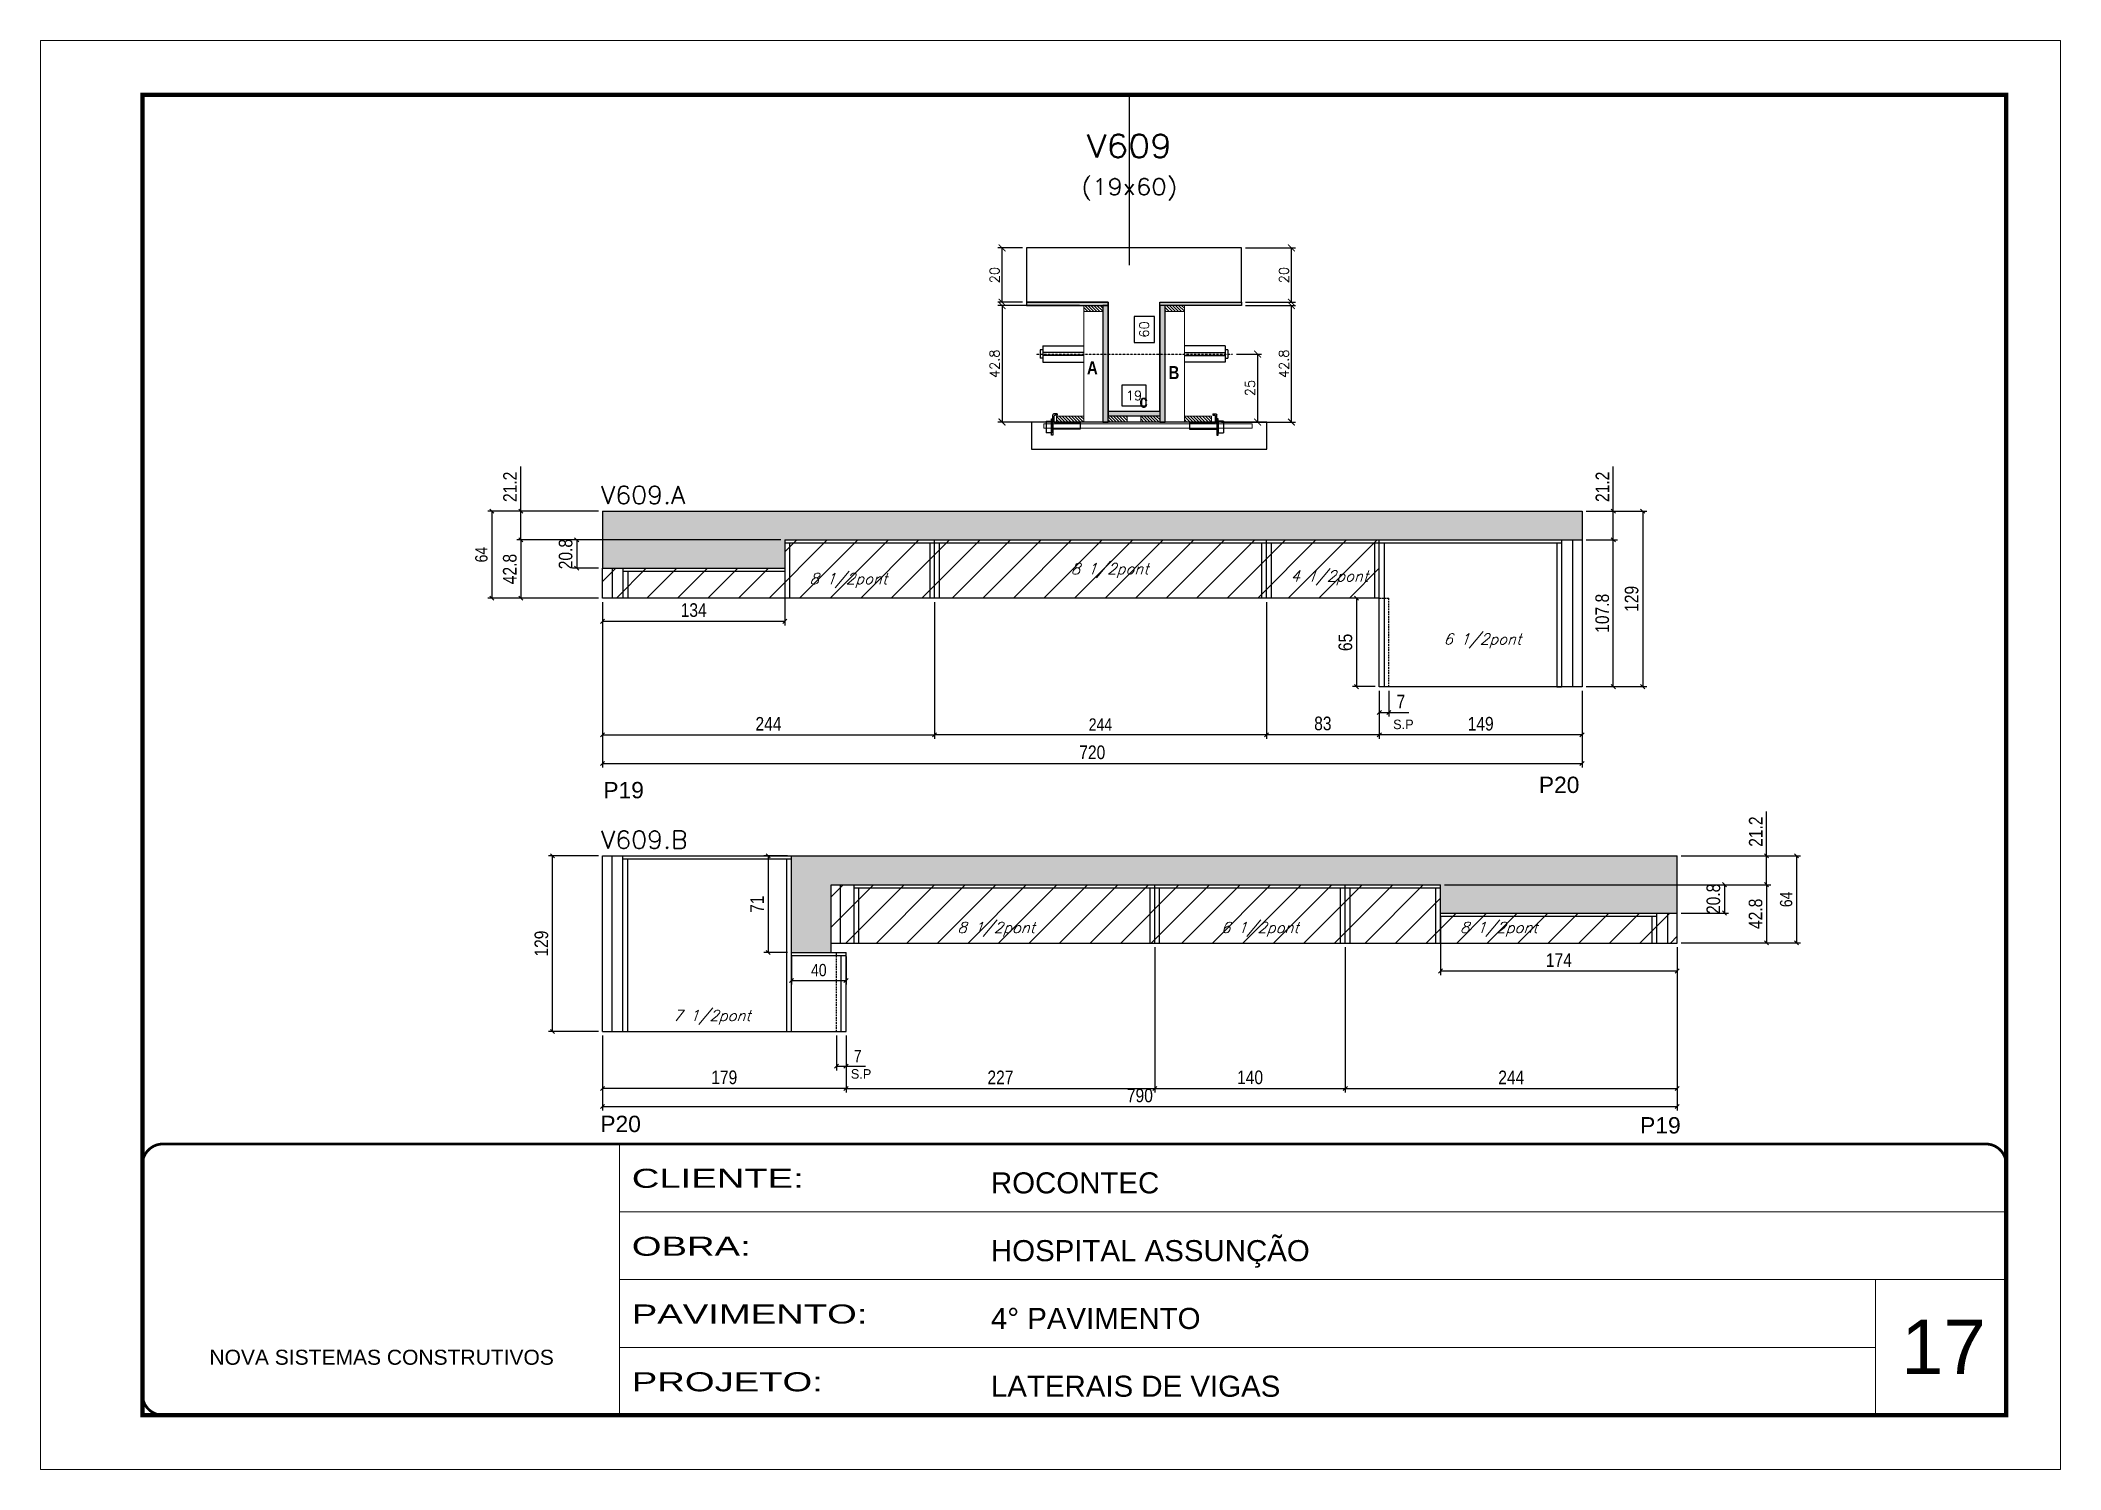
# Model space of a CAD drawing. Extents: x -20960 to -5926, y -2106 to 21915.
# Drawn here: x -12207 to -10722, y 16271 to 17321 of the extents above; entities that cross this region are included whole.
import ezdxf
from ezdxf.enums import TextEntityAlignment as Align

# ---------------------------------------------------------------- set-up
doc = ezdxf.new("R2010")
doc.units = 0
for name, pattern in [('CONTINUO', [0]), ('DASHED', [0.75, 0.5, -0.25]), ('HIDDEN', [0.375, 0.25, -0.125])]:
    doc.linetypes.add(name, pattern=pattern)
for name, color, linetype in [('5', 5, 'Continuous'), ('barrote', 251, 'Continuous'), ('COTA', 241, 'Continuous'), ('Cota Seção (2x)', 4, 'Continuous'), ('detalhes', 4, 'Continuous'), ('Painéis', 200, 'Continuous'), ('presilha', 1, 'Continuous'), ('SARR_2.2x7', 40, 'Continuous'), ('SARR_3.5x7', 81, 'Continuous'), ('TENSOR', 3, 'Continuous'), ('texto', 7, 'Continuous'), ('Texto de Titulo', 7, 'Continuous'), ('Texto Qtd Sarr', 242, 'Continuous')]:
    doc.layers.add(name, color=color, linetype=linetype)
for name, color, linetype, lineweight in [('CARIMBO', 255, 'Continuous', 9), ('CONCRETO', 251, 'Continuous', 25), ('Folhas', 255, 'Continuous', 9), ('Hachura', 251, 'Continuous', 9), ('Madeira', 126, 'Continuous', 18), ('SARRAFO DE PRESSAO', 251, 'DASHED', 9), ('SCO-___-LAJ', 2, 'Continuous', 0), ('Texto Seção', 7, 'Continuous', 15)]:
    doc.layers.add(name, color=color, linetype=linetype, lineweight=lineweight)
doc.styles.add('ARIAL', font='arial.ttf')
doc.styles.add('COTA TECNICA', font='techl___.ttf', dxfattribs={"height": 10})
doc.styles.add('COTA TECNICA-50', font='techl___.ttf', dxfattribs={"height": 9})
doc.styles.add('REGUA-120', font='ROMANS.shx', dxfattribs={"height": 15})
doc.styles.add('Romans', font='romans.shx')
doc.styles.add('ROMAS860', font='ROMAS860.SHX')
doc.styles.get("Standard").update_dxf_attribs({"font": 'arial.ttf'})
doc.styles.add('TECNICA', font='techb___.ttf', dxfattribs={"height": 10})
doc.styles.add('Tecnologia', font='')
doc.styles.get('Tecnologia').set_extended_font_data('Forgotten Futurist')
doc.dimstyles.new('COTA PAINEL-50', dxfattribs={"dimtxt": 9, "dimasz": 3, "dimexe": 3, "dimexo": 3, "dimgap": 3, "dimtad": 1, "dimdec": 1, "dimzin": 12, "dimdsep": 46, "dimtxsty": 'COTA TECNICA-50', "dimblk1": 'OBLIQUE', "dimblk2": 'OBLIQUE', "dimsah": 1, "dimcen": 0.9, "dimclrd": 4, "dimclre": 4, "dimclrt": 240, "dimadec": 1, "dimazin": 3, "dimtfac": 1, "dimtdec": 1, "dimtmove": 0, "dimatfit": 3, "dimfxl": 1, "dimtolj": 1, "dimtzin": 12, "dimarcsym": 0})
doc.dimstyles.new('Cota Seção (2x)', dxfattribs={"dimtxt": 7, "dimasz": 5, "dimexe": 3, "dimexo": 3, "dimgap": 2, "dimtad": 3, "dimdec": 1, "dimlfac": 0.5, "dimzin": 12, "dimdsep": 46, "dimtxsty": 'Romans', "dimblk": 'ARCHTICK', "dimcen": 0, "dimclrd": 4, "dimclre": 4, "dimclrt": 1, "dimadec": 1, "dimazin": 3, "dimtfac": 1, "dimtdec": 1, "dimtmove": 0, "dimatfit": 3, "dimldrblk": 'OBLIQUE', "dimfxl": 1, "dimtolj": 1, "dimtzin": 12, "dimarcsym": 0})
doc.dimstyles.new('Cota Seção interna', dxfattribs={"dimtxt": 7, "dimasz": 6, "dimexe": 0.18, "dimexo": 2, "dimgap": -4, "dimtad": 3, "dimdec": 1, "dimlfac": 0.5, "dimzin": 12, "dimdsep": 46, "dimtxsty": 'Romans', "dimblk": 'ARCHTICK', "dimcen": 0.09, "dimse1": 1, "dimse2": 1, "dimsd1": 1, "dimsd2": 1, "dimclrd": 180, "dimclre": 5, "dimclrt": 1, "dimadec": 0, "dimazin": 3, "dimtfac": 1, "dimtdec": 1, "dimtofl": 0, "dimtmove": 0, "dimatfit": 3, "dimldrblk": 'ARCHTICK', "dimfxl": 1, "dimtolj": 1, "dimtzin": 0, "dimarcsym": 0})
doc.dimstyles.new('PAINEL', dxfattribs={"dimtxt": 10, "dimasz": 3, "dimexe": 3, "dimexo": 3, "dimgap": 3, "dimtad": 1, "dimdec": 1, "dimzin": 12, "dimdsep": 46, "dimtxsty": 'COTA TECNICA', "dimblk1": 'OBLIQUE', "dimblk2": 'OBLIQUE', "dimsah": 1, "dimcen": 0.9, "dimclrd": 4, "dimclre": 4, "dimclrt": 240, "dimadec": 1, "dimazin": 3, "dimtfac": 1, "dimtdec": 1, "dimtmove": 0, "dimatfit": 3, "dimfxl": 1, "dimtolj": 1, "dimtzin": 12, "dimarcsym": 0})

msp = doc.modelspace()

# ---------------------------------------------------------------- texts
at = {"layer": '5', "linetype": 'Continuous'}
for s, p in [('P19', (-11793.2, 16764.29)), ('P20', (-11105.53, 16768.18)), ('P20', (-11795.43, 16519.07)), ('P19', (-11031.09, 16518.02))]:
    msp.add_text(s, height=12, rotation=359.99996, dxfattribs=at).set_placement(p)
at = {"layer": 'CARIMBO', "style": 'ARIAL'}
msp.add_text('17', height=40, dxfattribs=at).set_placement((-10839.14, 16341.23))
at = {"layer": 'detalhes', "style": 'TECNICA'}
for s, p in [('A', (-11437.71, 17075.76)), ('B', (-11377.75, 17072.25)), ('c', (-11399.13, 17051.22))]:
    msp.add_text(s, height=9.6, dxfattribs=at).set_placement(p)
at = {"layer": 'texto', "color": 2, "char_height": 8, "attachment_point": 5, "style": 'Romans'}
for s, insert in [('{\\Q19;\\C256;8 1/2pont}', (-11613.1, 16924.33)), ('{\\Q19;\\C256;8 1/2pont}', (-11421, 16931.59)), ('{\\Q19;\\C256;4 1/2pont}', (-11259.54, 16926.29)), ('{\\Q19;\\C256;6 1/2pont}', (-11147.05, 16879.93)), ('{\\Q19;\\C256;8 1/2pont}', (-11504.4, 16668.05)), ('{\\Q19;\\C256;6 1/2pont}', (-11310.57, 16668.05)), ('{\\Q19;\\C256;8 1/2pont}', (-11134.94, 16668.05)), ('{\\Q19;\\C256;7 1/2pont}', (-11713.43, 16603.39))]:
    msp.add_mtext(s, dxfattribs=dict(at, insert=insert))
at = {"layer": 'texto', "color": 4, "char_height": 7, "attachment_point": 5, "style": 'ROMAS860'}
for insert in [(-11205.09, 16818.54), (-11603.74, 16561.73)]:
    msp.add_mtext('S.P', dxfattribs=dict(at, insert=insert))
at = {"layer": 'Texto Seção', "style": 'REGUA-120', "width": 1.05}
for s, p in [('V609.A', (-11794.95, 16980.61)), ('V609.B', (-11794.95, 16727.31))]:
    msp.add_text(s, height=13, dxfattribs=at).set_placement(p)

# ---------------------------------------------------------------- blocks, each defined once
blk = doc.blocks.new('9999999999')
at = {"color": 30, "linetype": 'CONTINUO'}
for p, q in [((98564.6, 34230.2), (98564.6, 34429.4)), ((98564.6, 34379.6), (99584, 34379.6)), ((98564.6, 34329.8), (99488, 34329.8)), ((99584, 34329.8), (99488, 34329.8)), ((99488, 34329.8), (99488, 34230.2)), ((98564.6, 34280), (99488, 34280))]:
    blk.add_line(p, q, dxfattribs=at)
at = {"color": 30, "linetype": 'CONTINUO', "const_width": 2}
blk.add_lwpolyline([(99584, 34230.2), (99584, 34414.4, 0.414214), (99569, 34429.4), (98229, 34429.4, 0.414214), (98214, 34414.4), (98214, 34245.2, 0.414214), (98229, 34230.2), (99584, 34230.2)], format="xyb", dxfattribs=at)
at = {"layer": 'Folhas'}
blk.add_lwpolyline([(98139, 34190.2), (99624, 34190.2), (99624, 35240.2), (98139, 35240.2)], close=True, dxfattribs=at)
at = {"layer": 'Folhas', "color": 30, "const_width": 3}
blk.add_lwpolyline([(98214, 34230.2), (99584, 34230.2), (99584, 35200.2), (98214, 35200.2)], close=True, dxfattribs=at)
at = {"color": 7, "linetype": 'Continuous', "ltscale": 5, "style": 'ARIAL'}
for s, height, p in [('ROCONTEC', 15.48, (98837.7, 34393.1)), ('HOSPITAL ASSUNÇÃO', 15.483, (98837.7, 34343.3)), ('4° PAVIMENTO', 15.483, (98837.7, 34293.5)), ('NOVA SISTEMAS CONSTRUTIVOS', 11.059, (98263.2, 34267.2)), ('LATERAIS DE VIGAS', 15.483, (98837.7, 34243.7))]:
    blk.add_text(s, height=height, dxfattribs=at).set_placement(p)
at = {"layer": 'Folhas', "color": 7, "style": 'Tecnologia', "width": 1.5}
for s, p in [('CLIENTE:', (98573.7, 34397.2)), ('OBRA:', (98573.7, 34347.3)), ('PAVIMENTO:', (98573.7, 34297.5)), ('PROJETO:', (98573.7, 34247.7))]:
    blk.add_text(s, height=14, dxfattribs=at).set_placement(p)
blk = doc.blocks.new('_ArchTick')
at = {"color": 0, "linetype": 'ByBlock', "const_width": 0.15}
blk.add_lwpolyline([(-0.5, -0.5), (0.5, 0.5)], dxfattribs=at)
blk = doc.blocks.new('*D495')
at = {"layer": 'COTA', "color": 4, "lineweight": -2, "transparency": 16777216}
for p, q in [((-11321.1, 17126.3), (-11284.4, 17126.3)), ((-11287.4, 17040.7), (-11287.4, 17126.3)), ((-11338.7, 17040.7), (-11284.4, 17040.7))]:
    blk.add_line(p, q, dxfattribs=at)
at = {"layer": 'Defpoints', "color": 0, "transparency": 16777216}
for p in [(-11324.1, 17126.3), (-11287.4, 17126.3), (-11341.7, 17040.7)]:
    blk.add_point(p, dxfattribs=at)
at = {"layer": 'COTA', "color": 4, "lineweight": -2, "transparency": 16777216, "xscale": 5, "yscale": 5, "zscale": 5}
for p, rotation in [((-11287.4, 17126.3), 90), ((-11287.4, 17040.7), 270)]:
    blk.add_blockref('_ArchTick', p, dxfattribs=dict(at, rotation=rotation))
at = {"layer": 'COTA', "color": 1, "transparency": 16777216, "insert": (-11292.9, 17083.5), "char_height": 7, "attachment_point": 5, "rotation": 90, "style": 'Romans'}
blk.add_mtext('\\A1;42.8', dxfattribs=at)
blk = doc.blocks.new('_Oblique')
at = {"color": 0, "linetype": 'ByBlock', "lineweight": -2}
blk.add_line((-0.5, -0.5), (0.5, 0.5), dxfattribs=at)
blk = doc.blocks.new('*D496')
at = {"layer": 'COTA', "color": 4, "lineweight": -2, "transparency": 16777216}
for p, q in [((-11321.1, 17168.7), (-11284.4, 17168.7)), ((-11287.4, 17128.7), (-11287.4, 17168.7)), ((-11321.1, 17128.7), (-11284.4, 17128.7))]:
    blk.add_line(p, q, dxfattribs=at)
at = {"layer": 'Defpoints', "color": 0, "transparency": 16777216}
for p in [(-11324.1, 17168.7), (-11287.4, 17168.7), (-11324.1, 17128.7)]:
    blk.add_point(p, dxfattribs=at)
at = {"layer": 'COTA', "color": 4, "lineweight": -2, "transparency": 16777216, "xscale": 5, "yscale": 5, "zscale": 5}
for p, rotation in [((-11287.4, 17168.7), 90), ((-11287.4, 17128.7), 270)]:
    blk.add_blockref('_ArchTick', p, dxfattribs=dict(at, rotation=rotation))
at = {"layer": 'COTA', "color": 1, "transparency": 16777216, "insert": (-11292.9, 17148.7), "char_height": 7, "attachment_point": 5, "rotation": 90, "style": 'Romans'}
blk.add_mtext('\\A1;20', dxfattribs=at)
blk = doc.blocks.new('*D497')
at = {"layer": 'Cota Seção (2x)', "color": 180, "lineweight": -2, "transparency": 16777216}
for p, q in [((-11388.1, 17118.2), (-11403.1, 17118.2)), ((-11403.1, 17118.2), (-11403.1, 17099.2)), ((-11388.1, 17099.2), (-11388.1, 17118.2)), ((-11403.1, 17099.2), (-11388.1, 17099.2))]:
    blk.add_line(p, q, dxfattribs=at)
at = {"layer": 'Defpoints', "color": 0, "transparency": 16777216}
for p in [(-11384.1, 17168.7), (-11384.1, 17168.7), (-11384.1, 17048.7)]:
    blk.add_point(p, dxfattribs=at)
at = {"layer": 'Cota Seção (2x)', "color": 1, "transparency": 16777216, "insert": (-11395.6, 17108.7), "char_height": 7, "attachment_point": 5, "rotation": 90, "style": 'Romans'}
blk.add_mtext('\\A1;60', dxfattribs=at)
blk = doc.blocks.new('PRESILHA METÁLICA 1')
at = {"layer": 'presilha'}
for p, q in [((0, 13), (6, 13)), ((0, 13), (0, 0)), ((6, 0), (0, 0)), ((6, 15.5), (7.5, 15.5)), ((6, -2.5), (6, 15.5)), ((6, 13), (6, 0)), ((7.5, 10.6), (7.5, 19.9)), ((7.5, 15.5), (7.5, -2.5)), ((37.5, 4.1), (7.5, 4.1)), ((12, 21), (8.6, 21)), ((9, 11.6), (9, 18.9)), ((12, 19.5), (9.6, 19.5)), ((37.5, 11), (9.6, 11)), ((12, 21), (12, 19.5)), ((37.5, 11), (37.5, 4.1)), ((7.5, -2.5), (6, -2.5))]:
    blk.add_line(p, q, dxfattribs=at)
for centre, radius, start, end in [((8.6, 19.9), 1.14, 90, 180), ((9.6, 18.9), 0.57, 90, 180), ((9.6, 11.6), 0.57, 180, 270)]:
    blk.add_arc(centre, radius, start, end, dxfattribs=at)
blk = doc.blocks.new('*D498')
at = {"layer": 'Cota Seção (2x)', "color": 180, "lineweight": -2, "transparency": 16777216}
for p, q in [((-11394.1, 17067.7), (-11412.1, 17067.7)), ((-11412.1, 17067.7), (-11412.1, 17052.7)), ((-11394.1, 17052.7), (-11394.1, 17067.7)), ((-11412.1, 17052.7), (-11394.1, 17052.7))]:
    blk.add_line(p, q, dxfattribs=at)
at = {"layer": 'Defpoints', "color": 0, "transparency": 16777216}
for p in [(-11384.1, 17048.7), (-11422.1, 17040.7), (-11384.1, 17040.7)]:
    blk.add_point(p, dxfattribs=at)
at = {"layer": 'Cota Seção (2x)', "color": 1, "transparency": 16777216, "insert": (-11403.1, 17060.2), "char_height": 7, "attachment_point": 5, "style": 'Romans'}
blk.add_mtext('\\A1;19', dxfattribs=at)
blk = doc.blocks.new('*D499')
at = {"layer": 'COTA', "color": 4, "lineweight": -2, "transparency": 16777216}
for p, q in [((-11443.1, 17126.3), (-11503.1, 17126.3)), ((-11500.1, 17126.3), (-11500.1, 17040.7)), ((-11443.1, 17040.7), (-11503.1, 17040.7))]:
    blk.add_line(p, q, dxfattribs=at)
at = {"layer": 'Defpoints', "color": 0, "transparency": 16777216}
for p in [(-11440.1, 17126.3), (-11500.1, 17040.7), (-11440.1, 17040.7)]:
    blk.add_point(p, dxfattribs=at)
at = {"layer": 'COTA', "color": 4, "lineweight": -2, "transparency": 16777216, "xscale": 5, "yscale": 5, "zscale": 5}
for p, rotation in [((-11500.1, 17126.3), 90), ((-11500.1, 17040.7), 270)]:
    blk.add_blockref('_ArchTick', p, dxfattribs=dict(at, rotation=rotation))
at = {"layer": 'COTA', "color": 1, "transparency": 16777216, "insert": (-11505.6, 17083.5), "char_height": 7, "attachment_point": 5, "rotation": 90, "style": 'Romans'}
blk.add_mtext('\\A1;42.8', dxfattribs=at)
blk = doc.blocks.new('*D500')
at = {"layer": 'COTA', "color": 4, "lineweight": -2, "transparency": 16777216}
for p, q in [((-11327.8, 17090.7), (-11309.3, 17090.7)), ((-11312.3, 17090.7), (-11312.3, 17040.7)), ((-11327.8, 17040.7), (-11309.3, 17040.7))]:
    blk.add_line(p, q, dxfattribs=at)
at = {"layer": 'Defpoints', "color": 0, "transparency": 16777216}
for p in [(-11330.8, 17090.7), (-11330.8, 17040.7), (-11312.3, 17040.7)]:
    blk.add_point(p, dxfattribs=at)
at = {"layer": 'COTA', "color": 4, "lineweight": -2, "transparency": 16777216, "xscale": 5, "yscale": 5, "zscale": 5}
for p, rotation in [((-11312.3, 17090.7), 90), ((-11312.3, 17040.7), 270)]:
    blk.add_blockref('_ArchTick', p, dxfattribs=dict(at, rotation=rotation))
at = {"layer": 'COTA', "color": 1, "transparency": 16777216, "insert": (-11317.8, 17065.7), "char_height": 7, "attachment_point": 5, "rotation": 90, "style": 'Romans'}
blk.add_mtext('\\A1;25', dxfattribs=at)
blk = doc.blocks.new('titulo1')
at = {"layer": 'Defpoints', "color": 252, "linetype": 'HIDDEN', "ltscale": 2}
blk.add_line((0, 0), (0, 125), dxfattribs=at)
at = {"layer": 'Defpoints', "style": 'Romans', "oblique": 15}
blk.add_attdef('FOLHA', text='', height=10, dxfattribs=at).set_placement((0, 15.6), align=Align.MIDDLE_CENTER)
at = {"layer": 'Texto Qtd Sarr', "color": 3, "style": 'Romans', "oblique": 15}
for tag, height, p in [('TITULO', 17, (0, 71.4)), ('SEÇÃO', 12, (0, 41.5))]:
    blk.add_attdef(tag, text='', height=height, dxfattribs=at).set_placement(p, align=Align.MIDDLE_CENTER)
blk = doc.blocks.new('*D501')
at = {"layer": 'COTA', "color": 4, "lineweight": -2, "transparency": 16777216}
for p, q in [((-11485.1, 17168.7), (-11503.1, 17168.7)), ((-11500.1, 17128.7), (-11500.1, 17168.7)), ((-11485.1, 17128.7), (-11503.1, 17128.7))]:
    blk.add_line(p, q, dxfattribs=at)
at = {"layer": 'Defpoints', "color": 0, "transparency": 16777216}
for p in [(-11500.1, 17168.7), (-11482.1, 17168.7), (-11482.1, 17128.7)]:
    blk.add_point(p, dxfattribs=at)
at = {"layer": 'COTA', "color": 4, "lineweight": -2, "transparency": 16777216, "xscale": 5, "yscale": 5, "zscale": 5}
for p, rotation in [((-11500.1, 17168.7), 90), ((-11500.1, 17128.7), 270)]:
    blk.add_blockref('_ArchTick', p, dxfattribs=dict(at, rotation=rotation))
at = {"layer": 'COTA', "color": 1, "transparency": 16777216, "insert": (-11505.6, 17148.7), "char_height": 7, "attachment_point": 5, "rotation": 90, "style": 'Romans'}
blk.add_mtext('\\A1;20', dxfattribs=at)
blk = doc.blocks.new('*D502')
at = {"layer": 'COTA', "color": 4, "linetype": 'ByBlock', "lineweight": -2, "transparency": 16777216}
for p, q in [((-11793.8, 16908.3), (-11793.8, 16807.9)), ((-11549.8, 16908.3), (-11549.8, 16807.9)), ((-11793.8, 16810.9), (-11549.8, 16810.9))]:
    blk.add_line(p, q, dxfattribs=at)
at = {"layer": 'Defpoints', "color": 0, "linetype": 'ByBlock', "transparency": 16777216}
for p in [(-11793.8, 16911.3), (-11549.8, 16911.3), (-11549.8, 16810.9)]:
    blk.add_point(p, dxfattribs=at)
at = {"layer": 'COTA', "color": 4, "linetype": 'ByBlock', "lineweight": -2, "transparency": 16777216, "xscale": 3, "yscale": 3, "zscale": 3, "rotation": 180}
blk.add_blockref('_Oblique', (-11793.8, 16810.9), dxfattribs=at)
at = {"layer": 'COTA', "color": 4, "linetype": 'ByBlock', "lineweight": -2, "transparency": 16777216, "xscale": 3, "yscale": 3, "zscale": 3}
blk.add_blockref('_Oblique', (-11549.8, 16810.9), dxfattribs=at)
at = {"layer": 'COTA', "color": 240, "linetype": 'ByBlock', "transparency": 16777216, "insert": (-11671.8, 16819), "char_height": 10, "attachment_point": 5, "style": 'COTA TECNICA'}
blk.add_mtext('\\A1;244', dxfattribs=at)
blk = doc.blocks.new('*D503')
at = {"layer": 'COTA', "color": 4, "linetype": 'ByBlock', "lineweight": -2, "transparency": 16777216}
for p, q in [((-11070.8, 16954.1), (-11047.8, 16954.1)), ((-11050.8, 16846.3), (-11050.8, 16954.1)), ((-11070.8, 16846.3), (-11047.8, 16846.3))]:
    blk.add_line(p, q, dxfattribs=at)
at = {"layer": 'Defpoints', "color": 0, "linetype": 'ByBlock', "transparency": 16777216}
for p in [(-11073.8, 16954.1), (-11050.8, 16954.1), (-11073.8, 16846.3)]:
    blk.add_point(p, dxfattribs=at)
at = {"layer": 'COTA', "color": 4, "linetype": 'ByBlock', "lineweight": -2, "transparency": 16777216, "xscale": 3, "yscale": 3, "zscale": 3}
for p, rotation in [((-11050.8, 16954.1), 90), ((-11050.8, 16846.3), 270)]:
    blk.add_blockref('_Oblique', p, dxfattribs=dict(at, rotation=rotation))
at = {"layer": 'COTA', "color": 240, "linetype": 'ByBlock', "transparency": 16777216, "insert": (-11058.9, 16900.2), "char_height": 10, "attachment_point": 5, "rotation": 90, "style": 'COTA TECNICA'}
blk.add_mtext('\\A1;107.8', dxfattribs=at)
blk = doc.blocks.new('*D504')
at = {"layer": 'COTA', "color": 4, "linetype": 'ByBlock', "lineweight": -2, "transparency": 16777216}
for p, q in [((-11050.8, 16975.3), (-11050.8, 17008)), ((-11070.8, 16975.3), (-11047.8, 16975.3)), ((-11050.8, 16954.1), (-11050.8, 16975.3)), ((-11070.8, 16954.1), (-11047.8, 16954.1))]:
    blk.add_line(p, q, dxfattribs=at)
at = {"layer": 'Defpoints', "color": 0, "linetype": 'ByBlock', "transparency": 16777216}
for p in [(-11073.8, 16975.3), (-11073.8, 16954.1), (-11050.8, 16954.1)]:
    blk.add_point(p, dxfattribs=at)
at = {"layer": 'COTA', "color": 4, "linetype": 'ByBlock', "lineweight": -2, "transparency": 16777216, "xscale": 3, "yscale": 3, "zscale": 3}
for p, rotation in [((-11050.8, 16975.3), 90), ((-11050.8, 16954.1), 270)]:
    blk.add_blockref('_Oblique', p, dxfattribs=dict(at, rotation=rotation))
at = {"layer": 'COTA', "color": 240, "linetype": 'ByBlock', "transparency": 16777216, "insert": (-11058.8, 16993.1), "char_height": 10, "attachment_point": 5, "rotation": 90, "style": 'COTA TECNICA'}
blk.add_mtext('\\A1;21.2', dxfattribs=at)
blk = doc.blocks.new('*D505')
at = {"layer": 'COTA', "color": 4, "linetype": 'ByBlock', "lineweight": -2, "transparency": 16777216}
for p, q in [((-11070.8, 16975.3), (-11026.2, 16975.3)), ((-11029.2, 16975.3), (-11029.2, 16846.3)), ((-11070.8, 16846.3), (-11026.2, 16846.3))]:
    blk.add_line(p, q, dxfattribs=at)
at = {"layer": 'Defpoints', "color": 0, "linetype": 'ByBlock', "transparency": 16777216}
for p in [(-11073.8, 16975.3), (-11073.8, 16846.3), (-11029.2, 16846.3)]:
    blk.add_point(p, dxfattribs=at)
at = {"layer": 'COTA', "color": 4, "linetype": 'ByBlock', "lineweight": -2, "transparency": 16777216, "xscale": 3, "yscale": 3, "zscale": 3}
for p, rotation in [((-11029.2, 16975.3), 90), ((-11029.2, 16846.3), 270)]:
    blk.add_blockref('_Oblique', p, dxfattribs=dict(at, rotation=rotation))
at = {"layer": 'COTA', "color": 240, "linetype": 'ByBlock', "transparency": 16777216, "insert": (-11037.3, 16910.8), "char_height": 10, "attachment_point": 5, "rotation": 90, "style": 'COTA TECNICA'}
blk.add_mtext('\\A1;129', dxfattribs=at)
blk = doc.blocks.new('*D585')
at = {"layer": 'Defpoints', "color": 0, "ltscale": 25, "transparency": 16777216}
for p in [(-11659.8, 16954.1), (-11812.8, 16933.3), (-11793.8, 16933.3)]:
    blk.add_point(p, dxfattribs=at)
at = {"layer": 'SARR_3.5x7', "color": 4, "lineweight": -2, "ltscale": 25, "transparency": 16777216}
for p, q in [((-11662.8, 16954.1), (-11815.8, 16954.1)), ((-11812.8, 16954.1), (-11812.8, 16933.3)), ((-11796.8, 16933.3), (-11815.8, 16933.3))]:
    blk.add_line(p, q, dxfattribs=at)
at = {"layer": 'SARR_3.5x7', "color": 4, "lineweight": -2, "ltscale": 25, "transparency": 16777216, "xscale": 3, "yscale": 3, "zscale": 3}
for p, rotation in [((-11812.8, 16954.1), 90), ((-11812.8, 16933.3), 270)]:
    blk.add_blockref('_Oblique', p, dxfattribs=dict(at, rotation=rotation))
at = {"layer": 'SARR_3.5x7', "color": 240, "ltscale": 25, "transparency": 16777216, "insert": (-11820.9, 16943.7), "char_height": 10, "attachment_point": 5, "rotation": 90, "style": 'COTA TECNICA'}
blk.add_mtext('\\A1;20.8', dxfattribs=at)
blk = doc.blocks.new('*D586')
at = {"layer": 'Defpoints', "color": 0, "ltscale": 25, "transparency": 16777216}
for p in [(-11659.8, 16929.6), (-11793.8, 16911.3), (-11659.8, 16894.3)]:
    blk.add_point(p, dxfattribs=at)
at = {"layer": 'SARR_3.5x7', "color": 4, "lineweight": -2, "ltscale": 25, "transparency": 16777216}
for p, q in [((-11659.8, 16926.6), (-11659.8, 16891.3)), ((-11793.8, 16908.3), (-11793.8, 16891.3)), ((-11793.8, 16894.3), (-11659.8, 16894.3))]:
    blk.add_line(p, q, dxfattribs=at)
at = {"layer": 'SARR_3.5x7', "color": 4, "lineweight": -2, "ltscale": 25, "transparency": 16777216, "xscale": 3, "yscale": 3, "zscale": 3, "rotation": 180}
blk.add_blockref('_Oblique', (-11793.8, 16894.3), dxfattribs=at)
at = {"layer": 'SARR_3.5x7', "color": 4, "lineweight": -2, "ltscale": 25, "transparency": 16777216, "xscale": 3, "yscale": 3, "zscale": 3}
blk.add_blockref('_Oblique', (-11659.8, 16894.3), dxfattribs=at)
at = {"layer": 'SARR_3.5x7', "color": 240, "ltscale": 25, "transparency": 16777216, "insert": (-11726.8, 16902.5), "char_height": 10, "attachment_point": 5, "style": 'COTA TECNICA'}
blk.add_mtext('\\A1;134', dxfattribs=at)
blk = doc.blocks.new('*D587')
at = {"layer": 'Defpoints', "color": 0, "ltscale": 25, "transparency": 16777216}
for p in [(-11222.8, 16846.3), (-11073.8, 16846.3), (-11222.8, 16810.9)]:
    blk.add_point(p, dxfattribs=at)
at = {"layer": 'SARR_3.5x7', "color": 4, "lineweight": -2, "ltscale": 25, "transparency": 16777216}
for p, q in [((-11222.8, 16843.3), (-11222.8, 16807.9)), ((-11073.8, 16843.3), (-11073.8, 16807.9)), ((-11073.8, 16810.9), (-11222.8, 16810.9))]:
    blk.add_line(p, q, dxfattribs=at)
at = {"layer": 'SARR_3.5x7', "color": 4, "lineweight": -2, "ltscale": 25, "transparency": 16777216, "xscale": 3, "yscale": 3, "zscale": 3, "rotation": 180}
blk.add_blockref('_Oblique', (-11222.8, 16810.9), dxfattribs=at)
at = {"layer": 'SARR_3.5x7', "color": 4, "lineweight": -2, "ltscale": 25, "transparency": 16777216, "xscale": 3, "yscale": 3, "zscale": 3}
blk.add_blockref('_Oblique', (-11073.8, 16810.9), dxfattribs=at)
at = {"layer": 'SARR_3.5x7', "color": 240, "ltscale": 25, "transparency": 16777216, "insert": (-11148.3, 16819), "char_height": 10, "attachment_point": 5, "style": 'COTA TECNICA'}
blk.add_mtext('\\A1;149', dxfattribs=at)
blk = doc.blocks.new('*D588')
at = {"layer": 'Defpoints', "color": 0, "ltscale": 25, "transparency": 16777216}
for p in [(-11305.8, 16911.3), (-11222.8, 16846.3), (-11305.8, 16810.9)]:
    blk.add_point(p, dxfattribs=at)
at = {"layer": 'SARR_3.5x7', "color": 4, "lineweight": -2, "ltscale": 25, "transparency": 16777216}
for p, q in [((-11305.8, 16908.3), (-11305.8, 16807.9)), ((-11222.8, 16843.3), (-11222.8, 16807.9)), ((-11222.8, 16810.9), (-11305.8, 16810.9))]:
    blk.add_line(p, q, dxfattribs=at)
at = {"layer": 'SARR_3.5x7', "color": 4, "lineweight": -2, "ltscale": 25, "transparency": 16777216, "xscale": 3, "yscale": 3, "zscale": 3, "rotation": 180}
blk.add_blockref('_Oblique', (-11305.8, 16810.9), dxfattribs=at)
at = {"layer": 'SARR_3.5x7', "color": 4, "lineweight": -2, "ltscale": 25, "transparency": 16777216, "xscale": 3, "yscale": 3, "zscale": 3}
blk.add_blockref('_Oblique', (-11222.8, 16810.9), dxfattribs=at)
at = {"layer": 'SARR_3.5x7', "color": 240, "ltscale": 25, "transparency": 16777216, "insert": (-11264.3, 16819.2), "char_height": 10, "attachment_point": 5, "style": 'COTA TECNICA'}
blk.add_mtext('\\A1;83', dxfattribs=at)
blk = doc.blocks.new('*D506')
at = {"layer": 'COTA', "color": 4, "linetype": 'ByBlock', "lineweight": -2, "transparency": 16777216}
for p, q in [((-11222.8, 16843.3), (-11222.8, 16824.3)), ((-11215.8, 16843.3), (-11215.8, 16824.3)), ((-11222.8, 16827.3), (-11215.8, 16827.3)), ((-11215.8, 16827.3), (-11201.1, 16827.3))]:
    blk.add_line(p, q, dxfattribs=at)
at = {"layer": 'Defpoints', "color": 0, "linetype": 'ByBlock', "transparency": 16777216}
for p in [(-11222.8, 16846.3), (-11215.8, 16846.3), (-11215.8, 16827.3)]:
    blk.add_point(p, dxfattribs=at)
at = {"layer": 'COTA', "color": 4, "linetype": 'ByBlock', "lineweight": -2, "transparency": 16777216, "xscale": 3, "yscale": 3, "zscale": 3, "rotation": 180}
blk.add_blockref('_Oblique', (-11222.8, 16827.3), dxfattribs=at)
at = {"layer": 'COTA', "color": 4, "linetype": 'ByBlock', "lineweight": -2, "transparency": 16777216, "xscale": 3, "yscale": 3, "zscale": 3}
blk.add_blockref('_Oblique', (-11215.8, 16827.3), dxfattribs=at)
at = {"layer": 'COTA', "color": 240, "linetype": 'ByBlock', "transparency": 16777216, "insert": (-11206.9, 16835.4), "char_height": 10, "attachment_point": 5, "style": 'COTA TECNICA'}
blk.add_mtext('\\A1;7', dxfattribs=at)
blk = doc.blocks.new('*D589')
at = {"layer": 'Defpoints', "color": 0, "ltscale": 25, "transparency": 16777216}
for p in [(-11222.8, 16911.3), (-11239.6, 16846.3), (-11222.8, 16846.3)]:
    blk.add_point(p, dxfattribs=at)
at = {"layer": 'SARR_3.5x7', "color": 4, "lineweight": -2, "ltscale": 25, "transparency": 16777216}
for p, q in [((-11225.8, 16911.3), (-11242.6, 16911.3)), ((-11239.6, 16911.3), (-11239.6, 16846.3)), ((-11225.8, 16846.3), (-11242.6, 16846.3))]:
    blk.add_line(p, q, dxfattribs=at)
at = {"layer": 'SARR_3.5x7', "color": 4, "lineweight": -2, "ltscale": 25, "transparency": 16777216, "xscale": 3, "yscale": 3, "zscale": 3}
for p, rotation in [((-11239.6, 16911.3), 90), ((-11239.6, 16846.3), 270)]:
    blk.add_blockref('_Oblique', p, dxfattribs=dict(at, rotation=rotation))
at = {"layer": 'SARR_3.5x7', "color": 240, "ltscale": 25, "transparency": 16777216, "insert": (-11247.7, 16878.8), "char_height": 10, "attachment_point": 5, "rotation": 90, "style": 'COTA TECNICA'}
blk.add_mtext('\\A1;65', dxfattribs=at)
blk = doc.blocks.new('*D590')
at = {"layer": 'Defpoints', "color": 0, "ltscale": 25, "transparency": 16777216}
for p in [(-11659.8, 16954.1), (-11853.8, 16911.3), (-11793.8, 16911.3)]:
    blk.add_point(p, dxfattribs=at)
at = {"layer": 'SARR_3.5x7', "color": 4, "lineweight": -2, "ltscale": 25, "transparency": 16777216}
for p, q in [((-11662.8, 16954.1), (-11856.8, 16954.1)), ((-11853.8, 16954.1), (-11853.8, 16911.3)), ((-11796.8, 16911.3), (-11856.8, 16911.3))]:
    blk.add_line(p, q, dxfattribs=at)
at = {"layer": 'SARR_3.5x7', "color": 4, "lineweight": -2, "ltscale": 25, "transparency": 16777216, "xscale": 3, "yscale": 3, "zscale": 3}
for p, rotation in [((-11853.8, 16954.1), 90), ((-11853.8, 16911.3), 270)]:
    blk.add_blockref('_Oblique', p, dxfattribs=dict(at, rotation=rotation))
at = {"layer": 'SARR_3.5x7', "color": 240, "ltscale": 25, "transparency": 16777216, "insert": (-11861.9, 16932.7), "char_height": 10, "attachment_point": 5, "rotation": 90, "style": 'COTA TECNICA'}
blk.add_mtext('\\A1;42.8', dxfattribs=at)
blk = doc.blocks.new('*D591')
at = {"layer": 'Defpoints', "color": 0, "ltscale": 25, "transparency": 16777216}
for p in [(-11853.8, 16975.3), (-11793.8, 16975.3), (-11793.8, 16954.1)]:
    blk.add_point(p, dxfattribs=at)
at = {"layer": 'SARR_3.5x7', "color": 4, "lineweight": -2, "ltscale": 25, "transparency": 16777216}
for p, q in [((-11853.8, 16975.3), (-11853.8, 17008)), ((-11796.8, 16975.3), (-11856.8, 16975.3)), ((-11853.8, 16954.1), (-11853.8, 16975.3)), ((-11796.8, 16954.1), (-11856.8, 16954.1))]:
    blk.add_line(p, q, dxfattribs=at)
at = {"layer": 'SARR_3.5x7', "color": 4, "lineweight": -2, "ltscale": 25, "transparency": 16777216, "xscale": 3, "yscale": 3, "zscale": 3}
for p, rotation in [((-11853.8, 16975.3), 90), ((-11853.8, 16954.1), 270)]:
    blk.add_blockref('_Oblique', p, dxfattribs=dict(at, rotation=rotation))
at = {"layer": 'SARR_3.5x7', "color": 240, "ltscale": 25, "transparency": 16777216, "insert": (-11861.8, 16993.1), "char_height": 10, "attachment_point": 5, "rotation": 90, "style": 'COTA TECNICA'}
blk.add_mtext('\\A1;21.2', dxfattribs=at)
blk = doc.blocks.new('*D592')
at = {"layer": 'COTA', "color": 4, "lineweight": -2, "ltscale": 25, "transparency": 16777216}
for p, q in [((-11793.8, 16590), (-11793.8, 16548.1)), ((-11614.8, 16590), (-11614.8, 16548.1)), ((-11614.8, 16551.1), (-11793.8, 16551.1))]:
    blk.add_line(p, q, dxfattribs=at)
at = {"layer": 'Defpoints', "color": 0, "ltscale": 25, "transparency": 16777216}
for p in [(-11793.8, 16593), (-11614.8, 16593), (-11793.8, 16551.1)]:
    blk.add_point(p, dxfattribs=at)
at = {"layer": 'COTA', "color": 4, "lineweight": -2, "ltscale": 25, "transparency": 16777216, "xscale": 3, "yscale": 3, "zscale": 3, "rotation": 180}
blk.add_blockref('_Oblique', (-11793.8, 16551.1), dxfattribs=at)
at = {"layer": 'COTA', "color": 4, "lineweight": -2, "ltscale": 25, "transparency": 16777216, "xscale": 3, "yscale": 3, "zscale": 3}
blk.add_blockref('_Oblique', (-11614.8, 16551.1), dxfattribs=at)
at = {"layer": 'COTA', "color": 240, "ltscale": 25, "transparency": 16777216, "insert": (-11704.3, 16559.2), "char_height": 10, "attachment_point": 5, "style": 'COTA TECNICA'}
blk.add_mtext('\\A1;179', dxfattribs=at)
blk = doc.blocks.new('*D593')
at = {"layer": 'COTA', "color": 4, "lineweight": -2, "ltscale": 25, "transparency": 16777216}
for p, q in [((-11796.8, 16722), (-11833.6, 16722)), ((-11830.6, 16593), (-11830.6, 16722)), ((-11796.8, 16593), (-11833.6, 16593))]:
    blk.add_line(p, q, dxfattribs=at)
at = {"layer": 'Defpoints', "color": 0, "ltscale": 25, "transparency": 16777216}
for p in [(-11830.6, 16722), (-11793.8, 16722), (-11793.8, 16593)]:
    blk.add_point(p, dxfattribs=at)
at = {"layer": 'COTA', "color": 4, "lineweight": -2, "ltscale": 25, "transparency": 16777216, "xscale": 3, "yscale": 3, "zscale": 3}
for p, rotation in [((-11830.6, 16722), 90), ((-11830.6, 16593), 270)]:
    blk.add_blockref('_Oblique', p, dxfattribs=dict(at, rotation=rotation))
at = {"layer": 'COTA', "color": 240, "ltscale": 25, "transparency": 16777216, "insert": (-11838.7, 16657.5), "char_height": 10, "attachment_point": 5, "rotation": 90, "style": 'COTA TECNICA'}
blk.add_mtext('\\A1;129', dxfattribs=at)
blk = doc.blocks.new('*D594')
at = {"layer": 'COTA', "color": 4, "lineweight": -2, "ltscale": 25, "transparency": 16777216}
for p, q in [((-11387.8, 16655), (-11387.8, 16548.1)), ((-11614.8, 16590), (-11614.8, 16548.1)), ((-11614.8, 16551.1), (-11387.8, 16551.1))]:
    blk.add_line(p, q, dxfattribs=at)
at = {"layer": 'Defpoints', "color": 0, "ltscale": 25, "transparency": 16777216}
for p in [(-11387.8, 16658), (-11614.8, 16593), (-11387.8, 16551.1)]:
    blk.add_point(p, dxfattribs=at)
at = {"layer": 'COTA', "color": 4, "lineweight": -2, "ltscale": 25, "transparency": 16777216, "xscale": 3, "yscale": 3, "zscale": 3, "rotation": 180}
blk.add_blockref('_Oblique', (-11614.8, 16551.1), dxfattribs=at)
at = {"layer": 'COTA', "color": 4, "lineweight": -2, "ltscale": 25, "transparency": 16777216, "xscale": 3, "yscale": 3, "zscale": 3}
blk.add_blockref('_Oblique', (-11387.8, 16551.1), dxfattribs=at)
at = {"layer": 'COTA', "color": 240, "ltscale": 25, "transparency": 16777216, "insert": (-11501.3, 16559.2), "char_height": 10, "attachment_point": 5, "style": 'COTA TECNICA'}
blk.add_mtext('\\A1;227', dxfattribs=at)
blk = doc.blocks.new('*D595')
at = {"layer": 'COTA', "color": 4, "lineweight": -2, "ltscale": 25, "transparency": 16777216}
for p, q in [((-11387.8, 16655), (-11387.8, 16548.1)), ((-11247.8, 16655), (-11247.8, 16548.1)), ((-11387.8, 16551.1), (-11247.8, 16551.1))]:
    blk.add_line(p, q, dxfattribs=at)
at = {"layer": 'Defpoints', "color": 0, "ltscale": 25, "transparency": 16777216}
for p in [(-11387.8, 16658), (-11247.8, 16658), (-11247.8, 16551.1)]:
    blk.add_point(p, dxfattribs=at)
at = {"layer": 'COTA', "color": 4, "lineweight": -2, "ltscale": 25, "transparency": 16777216, "xscale": 3, "yscale": 3, "zscale": 3, "rotation": 180}
blk.add_blockref('_Oblique', (-11387.8, 16551.1), dxfattribs=at)
at = {"layer": 'COTA', "color": 4, "lineweight": -2, "ltscale": 25, "transparency": 16777216, "xscale": 3, "yscale": 3, "zscale": 3}
blk.add_blockref('_Oblique', (-11247.8, 16551.1), dxfattribs=at)
at = {"layer": 'COTA', "color": 240, "ltscale": 25, "transparency": 16777216, "insert": (-11317.8, 16559.2), "char_height": 10, "attachment_point": 5, "style": 'COTA TECNICA'}
blk.add_mtext('\\A1;140', dxfattribs=at)
blk = doc.blocks.new('*D596')
at = {"layer": 'COTA', "color": 4, "lineweight": -2, "ltscale": 25, "transparency": 16777216}
for p, q in [((-11247.8, 16655), (-11247.8, 16548.1)), ((-11003.8, 16655), (-11003.8, 16548.1)), ((-11247.8, 16551.1), (-11003.8, 16551.1))]:
    blk.add_line(p, q, dxfattribs=at)
at = {"layer": 'Defpoints', "color": 0, "ltscale": 25, "transparency": 16777216}
for p in [(-11247.8, 16658), (-11003.8, 16658), (-11003.8, 16551.1)]:
    blk.add_point(p, dxfattribs=at)
at = {"layer": 'COTA', "color": 4, "lineweight": -2, "ltscale": 25, "transparency": 16777216, "xscale": 3, "yscale": 3, "zscale": 3, "rotation": 180}
blk.add_blockref('_Oblique', (-11247.8, 16551.1), dxfattribs=at)
at = {"layer": 'COTA', "color": 4, "lineweight": -2, "ltscale": 25, "transparency": 16777216, "xscale": 3, "yscale": 3, "zscale": 3}
blk.add_blockref('_Oblique', (-11003.8, 16551.1), dxfattribs=at)
at = {"layer": 'COTA', "color": 240, "ltscale": 25, "transparency": 16777216, "insert": (-11125.8, 16559.2), "char_height": 10, "attachment_point": 5, "style": 'COTA TECNICA'}
blk.add_mtext('\\A1;244', dxfattribs=at)
blk = doc.blocks.new('*D597')
at = {"layer": 'COTA', "color": 4, "lineweight": -2, "ltscale": 25, "transparency": 16777216}
for p, q in [((-11174.8, 16700.8), (-10966.1, 16700.8)), ((-10969.1, 16700.8), (-10969.1, 16680)), ((-11000.8, 16680), (-10966.1, 16680))]:
    blk.add_line(p, q, dxfattribs=at)
at = {"layer": 'Defpoints', "color": 0, "ltscale": 25, "transparency": 16777216}
for p in [(-11177.8, 16700.8), (-11003.8, 16680), (-10969.1, 16680)]:
    blk.add_point(p, dxfattribs=at)
at = {"layer": 'COTA', "color": 4, "lineweight": -2, "ltscale": 25, "transparency": 16777216, "xscale": 3, "yscale": 3, "zscale": 3}
for p, rotation in [((-10969.1, 16700.8), 90), ((-10969.1, 16680), 270)]:
    blk.add_blockref('_Oblique', p, dxfattribs=dict(at, rotation=rotation))
at = {"layer": 'COTA', "color": 240, "ltscale": 25, "transparency": 16777216, "insert": (-10977.2, 16690.4), "char_height": 10, "attachment_point": 5, "rotation": 90, "style": 'COTA TECNICA'}
blk.add_mtext('\\A1;20.8', dxfattribs=at)
blk = doc.blocks.new('*D507')
at = {"layer": 'COTA', "color": 4, "lineweight": -2, "ltscale": 25, "transparency": 16777216}
for p, q in [((-11174.8, 16700.8), (-10935.1, 16700.8)), ((-10938.1, 16700.8), (-10938.1, 16658)), ((-11000.8, 16658), (-10935.1, 16658))]:
    blk.add_line(p, q, dxfattribs=at)
at = {"layer": 'Defpoints', "color": 0, "ltscale": 25, "transparency": 16777216}
for p in [(-11177.8, 16700.8), (-11003.8, 16658), (-10938.1, 16658)]:
    blk.add_point(p, dxfattribs=at)
at = {"layer": 'COTA', "color": 4, "lineweight": -2, "ltscale": 25, "transparency": 16777216, "xscale": 3, "yscale": 3, "zscale": 3}
for p, rotation in [((-10938.1, 16700.8), 90), ((-10938.1, 16658), 270)]:
    blk.add_blockref('_Oblique', p, dxfattribs=dict(at, rotation=rotation))
at = {"layer": 'COTA', "color": 240, "ltscale": 25, "transparency": 16777216, "insert": (-10946.2, 16679.4), "char_height": 10, "attachment_point": 5, "rotation": 90, "style": 'COTA TECNICA'}
blk.add_mtext('\\A1;42.8', dxfattribs=at)
blk = doc.blocks.new('*D598')
at = {"layer": 'COTA', "color": 4, "lineweight": -2, "ltscale": 25, "transparency": 16777216}
for p, q in [((-10938.1, 16722), (-10938.1, 16754.7)), ((-11000.8, 16722), (-10935.1, 16722)), ((-10938.1, 16700.8), (-10938.1, 16722)), ((-11174.8, 16700.8), (-10935.1, 16700.8))]:
    blk.add_line(p, q, dxfattribs=at)
at = {"layer": 'Defpoints', "color": 0, "ltscale": 25, "transparency": 16777216}
for p in [(-11003.8, 16722), (-10938.1, 16722), (-11177.8, 16700.8)]:
    blk.add_point(p, dxfattribs=at)
at = {"layer": 'COTA', "color": 4, "lineweight": -2, "ltscale": 25, "transparency": 16777216, "xscale": 3, "yscale": 3, "zscale": 3}
for p, rotation in [((-10938.1, 16722), 90), ((-10938.1, 16700.8), 270)]:
    blk.add_blockref('_Oblique', p, dxfattribs=dict(at, rotation=rotation))
at = {"layer": 'COTA', "color": 240, "ltscale": 25, "transparency": 16777216, "insert": (-10946.1, 16739.8), "char_height": 10, "attachment_point": 5, "rotation": 90, "style": 'COTA TECNICA'}
blk.add_mtext('\\A1;21.2', dxfattribs=at)
blk = doc.blocks.new('*D599')
at = {"layer": 'COTA', "color": 4, "lineweight": -2, "ltscale": 25, "transparency": 16777216}
for p, q in [((-11177.8, 16677), (-11177.8, 16634.4)), ((-11003.8, 16655), (-11003.8, 16634.4)), ((-11177.8, 16637.4), (-11003.8, 16637.4))]:
    blk.add_line(p, q, dxfattribs=at)
at = {"layer": 'Defpoints', "color": 0, "ltscale": 25, "transparency": 16777216}
for p in [(-11177.8, 16680), (-11003.8, 16658), (-11003.8, 16637.4)]:
    blk.add_point(p, dxfattribs=at)
at = {"layer": 'COTA', "color": 4, "lineweight": -2, "ltscale": 25, "transparency": 16777216, "xscale": 3, "yscale": 3, "zscale": 3, "rotation": 180}
blk.add_blockref('_Oblique', (-11177.8, 16637.4), dxfattribs=at)
at = {"layer": 'COTA', "color": 4, "lineweight": -2, "ltscale": 25, "transparency": 16777216, "xscale": 3, "yscale": 3, "zscale": 3}
blk.add_blockref('_Oblique', (-11003.8, 16637.4), dxfattribs=at)
at = {"layer": 'COTA', "color": 240, "ltscale": 25, "transparency": 16777216, "insert": (-11090.8, 16645.4), "char_height": 10, "attachment_point": 5, "style": 'COTA TECNICA'}
blk.add_mtext('\\A1;174', dxfattribs=at)
blk = doc.blocks.new('*D508')
at = {"layer": 'COTA', "color": 4, "lineweight": -2, "ltscale": 25, "transparency": 16777216}
for p, q in [((-11003.8, 16655), (-11003.8, 16534.8)), ((-11793.8, 16590), (-11793.8, 16534.8)), ((-11793.8, 16537.8), (-11003.8, 16537.8))]:
    blk.add_line(p, q, dxfattribs=at)
at = {"layer": 'Defpoints', "color": 0, "ltscale": 25, "transparency": 16777216}
for p in [(-11003.8, 16658), (-11793.8, 16593), (-11003.8, 16537.8)]:
    blk.add_point(p, dxfattribs=at)
at = {"layer": 'COTA', "color": 4, "lineweight": -2, "ltscale": 25, "transparency": 16777216, "xscale": 3, "yscale": 3, "zscale": 3, "rotation": 180}
blk.add_blockref('_Oblique', (-11793.8, 16537.8), dxfattribs=at)
at = {"layer": 'COTA', "color": 4, "lineweight": -2, "ltscale": 25, "transparency": 16777216, "xscale": 3, "yscale": 3, "zscale": 3}
blk.add_blockref('_Oblique', (-11003.8, 16537.8), dxfattribs=at)
at = {"layer": 'COTA', "color": 240, "ltscale": 25, "transparency": 16777216, "insert": (-11398.8, 16545.9), "char_height": 10, "attachment_point": 5, "style": 'COTA TECNICA'}
blk.add_mtext('\\A1;790', dxfattribs=at)
blk = doc.blocks.new('*D509')
at = {"layer": 'COTA', "color": 4, "lineweight": -2, "ltscale": 25, "transparency": 16777216}
for p, q in [((-11793.8, 16908.3), (-11793.8, 16786.9)), ((-11073.8, 16843.3), (-11073.8, 16786.9)), ((-11793.8, 16789.9), (-11073.8, 16789.9))]:
    blk.add_line(p, q, dxfattribs=at)
at = {"layer": 'Defpoints', "color": 0, "ltscale": 25, "transparency": 16777216}
for p in [(-11793.8, 16911.3), (-11073.8, 16846.3), (-11073.8, 16789.9)]:
    blk.add_point(p, dxfattribs=at)
at = {"layer": 'COTA', "color": 4, "lineweight": -2, "ltscale": 25, "transparency": 16777216, "xscale": 3, "yscale": 3, "zscale": 3, "rotation": 180}
blk.add_blockref('_Oblique', (-11793.8, 16789.9), dxfattribs=at)
at = {"layer": 'COTA', "color": 4, "lineweight": -2, "ltscale": 25, "transparency": 16777216, "xscale": 3, "yscale": 3, "zscale": 3}
blk.add_blockref('_Oblique', (-11073.8, 16789.9), dxfattribs=at)
at = {"layer": 'COTA', "color": 240, "ltscale": 25, "transparency": 16777216, "insert": (-11433.8, 16798), "char_height": 10, "attachment_point": 5, "style": 'COTA TECNICA'}
blk.add_mtext('\\A1;720', dxfattribs=at)
blk = doc.blocks.new('*D600')
at = {"layer": 'COTA', "color": 4, "lineweight": -2, "ltscale": 25, "transparency": 16777216}
for p, q in [((-11657.8, 16722), (-11675.1, 16722)), ((-11672.1, 16722), (-11672.1, 16651)), ((-11657.8, 16651), (-11675.1, 16651))]:
    blk.add_line(p, q, dxfattribs=at)
at = {"layer": 'Defpoints', "color": 0, "ltscale": 25, "transparency": 16777216}
for p in [(-11654.8, 16722), (-11672.1, 16651), (-11654.8, 16651)]:
    blk.add_point(p, dxfattribs=at)
at = {"layer": 'COTA', "color": 4, "lineweight": -2, "ltscale": 25, "transparency": 16777216, "xscale": 3, "yscale": 3, "zscale": 3}
for p, rotation in [((-11672.1, 16722), 90), ((-11672.1, 16651), 270)]:
    blk.add_blockref('_Oblique', p, dxfattribs=dict(at, rotation=rotation))
at = {"layer": 'COTA', "color": 240, "ltscale": 25, "transparency": 16777216, "insert": (-11680.2, 16686.5), "char_height": 10, "attachment_point": 5, "rotation": 90, "style": 'COTA TECNICA'}
blk.add_mtext('\\A1;71', dxfattribs=at)
blk = doc.blocks.new('*D601')
at = {"color": 4, "lineweight": -2, "transparency": 16777216}
for p, q in [((-11621.8, 16590), (-11621.8, 16564.4)), ((-11614.8, 16590), (-11614.8, 16564.4)), ((-11621.8, 16567.4), (-11614.8, 16567.4)), ((-11614.8, 16567.4), (-11600.6, 16567.4))]:
    blk.add_line(p, q, dxfattribs=at)
at = {"layer": 'Defpoints', "color": 0, "transparency": 16777216}
for p in [(-11621.8, 16593), (-11614.8, 16593), (-11614.8, 16567.4)]:
    blk.add_point(p, dxfattribs=at)
at = {"color": 4, "lineweight": -2, "transparency": 16777216, "xscale": 3, "yscale": 3, "zscale": 3, "rotation": 180}
blk.add_blockref('_Oblique', (-11621.8, 16567.4), dxfattribs=at)
at = {"color": 4, "lineweight": -2, "transparency": 16777216, "xscale": 3, "yscale": 3, "zscale": 3}
blk.add_blockref('_Oblique', (-11614.8, 16567.4), dxfattribs=at)
at = {"color": 240, "transparency": 16777216, "insert": (-11606.2, 16574.9), "char_height": 9, "attachment_point": 5, "style": 'COTA TECNICA-50'}
blk.add_mtext('\\A1;7', dxfattribs=at)
blk = doc.blocks.new('*D515')
at = {"layer": 'COTA', "color": 4, "lineweight": -2, "transparency": 16777216}
for p, q in [((-11549.8, 16908.3), (-11549.8, 16807.9)), ((-11305.8, 16908.3), (-11305.8, 16807.9)), ((-11305.8, 16810.9), (-11549.8, 16810.9))]:
    blk.add_line(p, q, dxfattribs=at)
at = {"layer": 'Defpoints', "color": 0, "transparency": 16777216}
for p in [(-11549.8, 16911.3), (-11305.8, 16911.3), (-11549.8, 16810.9)]:
    blk.add_point(p, dxfattribs=at)
at = {"layer": 'COTA', "color": 4, "lineweight": -2, "transparency": 16777216, "xscale": 3, "yscale": 3, "zscale": 3, "rotation": 180}
blk.add_blockref('_Oblique', (-11549.8, 16810.9), dxfattribs=at)
at = {"layer": 'COTA', "color": 4, "lineweight": -2, "transparency": 16777216, "xscale": 3, "yscale": 3, "zscale": 3}
blk.add_blockref('_Oblique', (-11305.8, 16810.9), dxfattribs=at)
at = {"layer": 'COTA', "color": 240, "transparency": 16777216, "insert": (-11427.8, 16818.5), "char_height": 9, "attachment_point": 5, "style": 'COTA TECNICA-50'}
blk.add_mtext('\\A1;244', dxfattribs=at)
blk = doc.blocks.new('*D516')
at = {"layer": 'COTA', "color": 4, "lineweight": -2, "transparency": 16777216}
for p, q in [((-11654.8, 16648), (-11654.8, 16627.4)), ((-11614.8, 16648), (-11614.8, 16627.4)), ((-11654.8, 16630.4), (-11614.8, 16630.4))]:
    blk.add_line(p, q, dxfattribs=at)
at = {"layer": 'Defpoints', "color": 0, "transparency": 16777216}
for p in [(-11654.8, 16651), (-11614.8, 16651), (-11614.8, 16630.4)]:
    blk.add_point(p, dxfattribs=at)
at = {"layer": 'COTA', "color": 4, "lineweight": -2, "transparency": 16777216, "xscale": 3, "yscale": 3, "zscale": 3, "rotation": 180}
blk.add_blockref('_Oblique', (-11654.8, 16630.4), dxfattribs=at)
at = {"layer": 'COTA', "color": 4, "lineweight": -2, "transparency": 16777216, "xscale": 3, "yscale": 3, "zscale": 3}
blk.add_blockref('_Oblique', (-11614.8, 16630.4), dxfattribs=at)
at = {"layer": 'COTA', "color": 240, "transparency": 16777216, "insert": (-11634.8, 16638), "char_height": 9, "attachment_point": 5, "style": 'COTA TECNICA-50'}
blk.add_mtext('\\A1;40', dxfattribs=at)
blk = doc.blocks.new('*D510')
at = {"layer": 'COTA', "color": 4, "lineweight": -2, "transparency": 16777216}
for p, q in [((-11796.8, 16975.3), (-11878.2, 16975.3)), ((-11875.2, 16975.3), (-11875.2, 16911.3)), ((-11796.8, 16911.3), (-11878.2, 16911.3))]:
    blk.add_line(p, q, dxfattribs=at)
at = {"layer": 'Defpoints', "color": 0, "transparency": 16777216}
for p in [(-11793.8, 16975.3), (-11875.2, 16911.3), (-11793.8, 16911.3)]:
    blk.add_point(p, dxfattribs=at)
at = {"layer": 'COTA', "color": 4, "lineweight": -2, "transparency": 16777216, "xscale": 3, "yscale": 3, "zscale": 3}
for p, rotation in [((-11875.2, 16975.3), 90), ((-11875.2, 16911.3), 270)]:
    blk.add_blockref('_Oblique', p, dxfattribs=dict(at, rotation=rotation))
at = {"layer": 'COTA', "color": 240, "transparency": 16777216, "insert": (-11882.8, 16943.3), "char_height": 9, "attachment_point": 5, "rotation": 90, "style": 'COTA TECNICA-50'}
blk.add_mtext('\\A1;64', dxfattribs=at)
blk = doc.blocks.new('*D511')
at = {"layer": 'COTA', "color": 4, "lineweight": -2, "transparency": 16777216}
for p, q in [((-11000.8, 16722), (-10913.1, 16722)), ((-10916.1, 16722), (-10916.1, 16658)), ((-11000.8, 16658), (-10913.1, 16658))]:
    blk.add_line(p, q, dxfattribs=at)
at = {"layer": 'Defpoints', "color": 0, "transparency": 16777216}
for p in [(-11003.8, 16722), (-11003.8, 16658), (-10916.1, 16658)]:
    blk.add_point(p, dxfattribs=at)
at = {"layer": 'COTA', "color": 4, "lineweight": -2, "transparency": 16777216, "xscale": 3, "yscale": 3, "zscale": 3}
for p, rotation in [((-10916.1, 16722), 90), ((-10916.1, 16658), 270)]:
    blk.add_blockref('_Oblique', p, dxfattribs=dict(at, rotation=rotation))
at = {"layer": 'COTA', "color": 240, "transparency": 16777216, "insert": (-10923.7, 16690), "char_height": 9, "attachment_point": 5, "rotation": 90, "style": 'COTA TECNICA-50'}
blk.add_mtext('\\A1;64', dxfattribs=at)

# ---------------------------------------------------------------- dimensions: what is measured, and where the dimension line sits
dim = msp.add_linear_dim(base=(-11614.79, 16567.38), p1=(-11621.79, 16592.95), p2=(-11614.79, 16592.95), dimstyle='COTA PAINEL-50')
dim.commit()
dim.dimension.update_dxf_attribs({"geometry": '*D601', "text_midpoint": (-11606.21, 16574.95)})
at = {"layer": 'COTA'}
for base, p1, p2, dimstyle, picture, middle in [((-11500.08, 17168.72), (-11482.11, 17128.72), (-11482.11, 17168.72), 'Cota Seção (2x)', '*D501', (-11505.58, 17148.72)), ((-11287.39, 17168.72), (-11324.11, 17128.72), (-11324.11, 17168.72), 'Cota Seção (2x)', '*D496', (-11292.89, 17148.72)), ((-11500.08, 17040.72), (-11440.11, 17126.32), (-11440.11, 17040.72), 'Cota Seção (2x)', '*D499', (-11505.58, 17083.52)), ((-11287.39, 17126.32), (-11341.71, 17040.72), (-11324.11, 17126.32), 'Cota Seção (2x)', '*D495', (-11292.89, 17083.52)), ((-11312.25, 17040.72), (-11330.81, 17090.69), (-11330.81, 17040.72), 'Cota Seção (2x)', '*D500', (-11317.75, 17065.71)), ((-11875.22, 16911.26), (-11793.79, 16975.26), (-11793.79, 16911.26), 'COTA PAINEL-50', '*D510', (-11882.81, 16943.26)), ((-10916.07, 16657.95), (-11003.79, 16721.95), (-11003.79, 16657.95), 'COTA PAINEL-50', '*D511', (-10923.66, 16689.95))]:
    dim = msp.add_linear_dim(base=base, p1=p1, p2=p2, angle=90, dimstyle=dimstyle, dxfattribs=at)
    dim.commit()
    dim.dimension.update_dxf_attribs({"geometry": picture, "text_midpoint": middle})
at = {"layer": 'COTA', "linetype": 'ByBlock'}
dim = msp.add_linear_dim(base=(-11050.78, 16954.06), p1=(-11073.79, 16975.26), p2=(-11073.79, 16954.06), angle=270, dimstyle='PAINEL', dxfattribs=at)
dim.commit()
dim.dimension.update_dxf_attribs({"geometry": '*D504', "text_midpoint": (-11050.78, 16993.12), "dimtype": 161})
for p1, p2, distance, picture, middle in [((-11073.79, 16975.26), (-11073.79, 16846.26), 44.55, '*D505', (-11037.33, 16910.76)), ((-11073.79, 16846.26), (-11073.79, 16954.06), -23.01, '*D503', (-11058.91, 16900.16)), ((-11793.79, 16911.26), (-11549.79, 16911.26), -100.33, '*D502', (-11671.79, 16818.99))]:
    dim = msp.add_aligned_dim(p1=p1, p2=p2, distance=distance, dimstyle='PAINEL', dxfattribs=at)
    dim.commit()
    dim.dimension.update_dxf_attribs({"geometry": picture, "text_midpoint": middle})
at = {"layer": 'COTA', "ltscale": 25}
for base, p1, p2, picture, middle in [((-11073.79, 16789.94), (-11793.79, 16911.26), (-11073.79, 16846.26), '*D509', (-11433.79, 16798.04)), ((-11003.79, 16637.35), (-11177.79, 16679.95), (-11003.79, 16657.95), '*D599', (-11090.79, 16645.43)), ((-11003.79, 16537.75), (-11793.79, 16592.95), (-11003.79, 16657.95), '*D508', (-11398.79, 16545.88)), ((-11387.79, 16551.11), (-11614.79, 16592.95), (-11387.79, 16657.95), '*D594', (-11501.29, 16559.18)), ((-11793.79, 16551.11), (-11614.79, 16592.95), (-11793.79, 16592.95), '*D592', (-11704.29, 16559.21))]:
    dim = msp.add_linear_dim(base=base, p1=p1, p2=p2, dimstyle='PAINEL', dxfattribs=at)
    dim.commit()
    dim.dimension.update_dxf_attribs({"geometry": picture, "text_midpoint": middle})
at = {"layer": 'COTA'}
for base, p1, p2, picture, middle in [((-11549.79, 16810.92), (-11305.79, 16911.26), (-11549.79, 16911.26), '*D515', (-11427.79, 16818.49)), ((-11614.79, 16630.44), (-11654.79, 16650.95), (-11614.79, 16650.95), '*D516', (-11634.79, 16638.04))]:
    dim = msp.add_linear_dim(base=base, p1=p1, p2=p2, dimstyle='COTA PAINEL-50', dxfattribs=at)
    dim.commit()
    dim.dimension.update_dxf_attribs({"geometry": picture, "text_midpoint": middle})
at = {"layer": 'COTA', "linetype": 'ByBlock'}
dim = msp.add_linear_dim(base=(-11215.79, 16827.31), p1=(-11222.79, 16846.26), p2=(-11215.79, 16846.25), angle=180, dimstyle='PAINEL', dxfattribs=at)
dim.commit()
dim.dimension.update_dxf_attribs({"geometry": '*D506', "text_midpoint": (-11206.93, 16835.38)})
at = {"layer": 'COTA', "ltscale": 25}
for base, p1, p2, picture, middle in [((-10938.09, 16721.95), (-11177.79, 16700.75), (-11003.79, 16721.95), '*D598', (-10946.15, 16739.82)), ((-11830.62, 16721.95), (-11793.79, 16592.95), (-11793.79, 16721.95), '*D593', (-11838.71, 16657.45)), ((-11672.1, 16650.95), (-11654.79, 16721.95), (-11654.79, 16650.95), '*D600', (-11680.17, 16686.45)), ((-10938.09, 16657.95), (-11177.79, 16700.75), (-11003.79, 16657.95), '*D507', (-10946.18, 16679.35))]:
    dim = msp.add_linear_dim(base=base, p1=p1, p2=p2, angle=90, dimstyle='PAINEL', dxfattribs=at)
    dim.commit()
    dim.dimension.update_dxf_attribs({"geometry": picture, "text_midpoint": middle})
dim = msp.add_linear_dim(base=(-10969.12, 16679.95), p1=(-11177.79, 16700.75), p2=(-11003.79, 16679.95), angle=90, dimstyle='PAINEL', dxfattribs=at)
dim.commit()
dim.dimension.update_dxf_attribs({"geometry": '*D597', "text_midpoint": (-10969.12, 16690.35), "dimtype": 160})
for base, p1, p2, picture, middle in [((-11247.79, 16551.11), (-11387.79, 16657.95), (-11247.79, 16657.95), '*D595', (-11317.79, 16559.21)), ((-11003.79, 16551.11), (-11247.79, 16657.95), (-11003.79, 16657.95), '*D596', (-11125.79, 16559.18))]:
    dim = msp.add_linear_dim(base=base, p1=p1, p2=p2, dimstyle='PAINEL', override={"dimtmove": 1}, dxfattribs=at)
    dim.commit()
    dim.dimension.update_dxf_attribs({"geometry": picture, "text_midpoint": middle})
at = {"layer": 'Cota Seção (2x)'}
dim = msp.add_linear_dim(base=(-11384.11, 17168.72), p1=(-11384.11, 17048.72), p2=(-11384.11, 17168.72), angle=90, dimstyle='Cota Seção interna', dxfattribs=at)
dim.commit()
dim.dimension.update_dxf_attribs({"geometry": '*D497', "text_midpoint": (-11384.11, 17108.72), "dimtype": 160})
dim = msp.add_linear_dim(base=(-11384.11, 17048.72), p1=(-11422.11, 17040.72), p2=(-11384.11, 17040.72), dimstyle='Cota Seção interna', dxfattribs=at)
dim.commit()
dim.dimension.update_dxf_attribs({"geometry": '*D498', "text_midpoint": (-11403.11, 17060.22)})
at = {"layer": 'SARR_3.5x7', "ltscale": 25}
for base, p1, p2, picture, middle in [((-11853.76, 16975.26), (-11793.79, 16954.06), (-11793.79, 16975.26), '*D591', (-11861.82, 16993.12)), ((-11853.76, 16911.26), (-11659.79, 16954.06), (-11793.79, 16911.26), '*D590', (-11861.86, 16932.66)), ((-11239.55, 16846.26), (-11222.79, 16911.26), (-11222.79, 16846.26), '*D589', (-11247.66, 16878.76))]:
    dim = msp.add_linear_dim(base=base, p1=p1, p2=p2, angle=90, dimstyle='PAINEL', dxfattribs=at)
    dim.commit()
    dim.dimension.update_dxf_attribs({"geometry": picture, "text_midpoint": middle})
dim = msp.add_linear_dim(base=(-11812.81, 16933.26), p1=(-11659.79, 16954.06), p2=(-11793.79, 16933.26), angle=90, dimstyle='PAINEL', dxfattribs=at)
dim.commit()
dim.dimension.update_dxf_attribs({"geometry": '*D585', "text_midpoint": (-11812.81, 16943.66), "dimtype": 160})
for base, p1, p2, picture, middle in [((-11659.79, 16894.33), (-11793.79, 16911.26), (-11659.79, 16929.63), '*D586', (-11726.79, 16902.55)), ((-11222.79, 16810.92), (-11073.79, 16846.26), (-11222.79, 16846.26), '*D587', (-11148.29, 16819.02))]:
    dim = msp.add_linear_dim(base=base, p1=p1, p2=p2, dimstyle='PAINEL', dxfattribs=at)
    dim.commit()
    dim.dimension.update_dxf_attribs({"geometry": picture, "text_midpoint": middle})
dim = msp.add_linear_dim(base=(-11305.79, 16810.92), p1=(-11222.79, 16846.26), p2=(-11305.79, 16911.26), dimstyle='PAINEL', override={"dimtmove": 1}, dxfattribs=at)
dim.commit()
dim.dimension.update_dxf_attribs({"geometry": '*D588', "text_midpoint": (-11264.29, 16819.16)})

# ---------------------------------------------------------------- hatches: boundary and pattern name
at = {"layer": 'COTA', "linetype": 'ByBlock'}
h = msp.add_hatch(dxfattribs=at)
h.set_pattern_fill('AR-CONC', color=256, scale=0.03)
h.set_pattern_definition([(50, (-149372.0033, -6798.806), (5.46554007, -0.47817257), [0.5715, -6.2865]), (355, (-149372.0033, -6798.806), (-1.05730264, 5.73170536), [0.4572, -5.02921753]), (100.4514447, (-149371.548, -6798.846), (4.40823741, 5.25353256), [0.48570026, -5.34270734]), (46.1842, (-149372.003, -6797.282), (8.13237123, -1.26126984), [0.85725, -9.42975]), (96.6355576, (-149371.3256, -6797.387), (7.122124, 7.42278374), [0.7285507, -8.01406824]), (351.184151, (-149372.003, -6797.282), (7.122124, 7.42278374), [0.685799, -7.54379196]), (21, (-149371.2413, -6797.663), (4.54843174, -3.06795595), [0.5715, -6.2865]), (326, (-149371.2413, -6797.663), (1.85406085, 5.52563898), [0.4572, -5.0292]), (71.451445, (-149370.862, -6797.9187), (6.40249258, 2.45768307), [0.48570026, -5.34269813]), (37.5, (-149372.0033, -6798.806), (0.092658098, 2.536651166), [0, -4.96824, 0, -5.1054, 0, -5.04825]), (7.5, (-149372.0033, -6798.806), (2.004589875, 3.005417245), [0, -2.91084, 0, -4.85394, 0, -1.92405]), (327.5, (-149373.7025, -6798.806), (4.067717855, -0.17186232), [0, -1.905, 0, -5.9436, 0, -7.8867]), (317.5, (-149374.4645, -6798.806), (4.44387544, 0.76279473), [0, -2.4765, 0, -3.94716, 0, -5.6007])])
h.paths.add_polyline_path([(-11793.79, 16975.26), (-11793.79, 16933.26), (-11659.79, 16933.26), (-11659.79, 16951.86), (-11659.79, 16954.06), (-11073.79, 16954.06), (-11073.79, 16975.26)])
h = msp.add_hatch(dxfattribs=at)
h.set_pattern_fill('AR-CONC', color=256, scale=0.03)
h.set_pattern_definition([(50, (-149372.0033, -6787.6727), (5.46554007, -0.47817257), [0.5715, -6.2865]), (355, (-149372.0033, -6787.6727), (-1.05730264, 5.73170536), [0.4572, -5.02921753]), (100.4514447, (-149371.548, -6787.7126), (4.40823741, 5.25353256), [0.48570026, -5.34270734]), (46.1842, (-149372.003, -6786.149), (8.13237123, -1.26126984), [0.85725, -9.42975]), (96.6355576, (-149371.3256, -6786.254), (7.122124, 7.42278374), [0.7285507, -8.01406824]), (351.184151, (-149372.003, -6786.149), (7.122124, 7.42278374), [0.685799, -7.54379196]), (21, (-149371.2413, -6786.5297), (4.54843174, -3.06795595), [0.5715, -6.2865]), (326, (-149371.2413, -6786.5297), (1.85406085, 5.52563898), [0.4572, -5.0292]), (71.451445, (-149370.862, -6786.7854), (6.40249258, 2.45768307), [0.48570026, -5.34269813]), (37.5, (-149372.0033, -6787.6727), (0.092658098, 2.536651166), [0, -4.96824, 0, -5.1054, 0, -5.04825]), (7.5, (-149372.0033, -6787.6727), (2.004589875, 3.005417245), [0, -2.91084, 0, -4.85394, 0, -1.92405]), (327.5, (-149373.7025, -6787.6727), (4.067717855, -0.17186232), [0, -1.905, 0, -5.9436, 0, -7.8867]), (317.5, (-149374.4645, -6787.6727), (4.44387544, 0.76279473), [0, -2.4765, 0, -3.94716, 0, -5.6007])])
h.paths.add_polyline_path([(-11654.79, 16721.95), (-11654.79, 16650.95), (-11625.79, 16650.95), (-11625.79, 16657.95), (-11625.79, 16700.75), (-11177.79, 16700.75), (-11177.79, 16679.95), (-11003.79, 16679.95), (-11003.79, 16721.95)])
at = {"layer": 'Hachura'}
h = msp.add_hatch(color=256, dxfattribs=at)
h.dxf.hatch_style = 1
h.paths.add_polyline_path([(-11422.11, 17126.32), (-11422.11, 17128.72), (-11482.11, 17128.72), (-11482.11, 17126.32)])
h = msp.add_hatch(dxfattribs=at)
h.set_pattern_fill('ANSI31', color=256, scale=0.5, angle=270, style=0)
h.set_pattern_definition([(315, (11465.7104, 8818.681), (1.12253202, 1.12253202), [])])
h.paths.add_polyline_path([(-11440.11, 17121.92), (-11440.11, 17126.32), (-11426.11, 17126.32), (-11426.11, 17121.92)])
h = msp.add_hatch(color=256, dxfattribs=at)
h.dxf.hatch_style = 1
h.paths.add_polyline_path([(-11422.11, 17126.32), (-11426.11, 17126.32), (-11426.11, 17040.72), (-11422.11, 17040.72)])
h = msp.add_hatch(color=256, dxfattribs=at)
h.dxf.hatch_style = 1
h.paths.add_polyline_path([(-11384.11, 17126.32), (-11384.11, 17128.72), (-11324.11, 17128.72), (-11324.11, 17126.32)])
h = msp.add_hatch(color=256, dxfattribs=at)
h.dxf.hatch_style = 1
h.paths.add_polyline_path([(-11380.11, 17126.32), (-11384.11, 17126.32), (-11384.11, 17040.72), (-11380.11, 17040.72)])
h = msp.add_hatch(dxfattribs=at)
h.set_pattern_fill('ANSI31', color=256, scale=0.5, angle=270, style=0)
h.set_pattern_definition([(315, (11525.7104, 8818.681), (1.12253202, 1.12253202), [])])
h.paths.add_polyline_path([(-11380.11, 17121.92), (-11380.11, 17126.32), (-11366.11, 17126.32), (-11366.11, 17121.92)])
h = msp.add_hatch(color=256, dxfattribs=at)
h.dxf.hatch_style = 1
h.paths.add_polyline_path([(-11422.11, 17045.12), (-11422.11, 17048.72), (-11384.11, 17048.72), (-11384.11, 17045.12)])
h = msp.add_hatch(dxfattribs=at)
h.set_pattern_fill('ANSI31', color=256, scale=0.5, angle=270, style=0)
h.set_pattern_definition([(315, (11431.7104, 8811.081), (1.12253202, 1.12253202), [])])
h.paths.add_polyline_path([(-11440.11, 17040.72), (-11440.11, 17045.12), (-11460.11, 17045.12), (-11460.11, 17040.72)])
h = msp.add_hatch(dxfattribs=at)
h.set_pattern_fill('ANSI31', color=256, scale=0.5, angle=270, style=0)
h.set_pattern_definition([(315, (11534.5125, 8811.081), (1.12253202, 1.12253202), [])])
h.paths.add_polyline_path([(-11422.11, 17040.72), (-11422.11, 17045.12), (-11408.11, 17045.12), (-11408.11, 17040.72)])
h = msp.add_hatch(dxfattribs=at)
h.set_pattern_fill('ANSI31', color=256, scale=0.5, angle=270, style=0)
h.set_pattern_definition([(315, (11534.5104, 8811.081), (1.12253202, 1.12253202), [])])
h.paths.add_polyline_path([(-11384.11, 17040.72), (-11384.11, 17045.12), (-11398.11, 17045.12), (-11398.11, 17040.72)])
h = msp.add_hatch(dxfattribs=at)
h.set_pattern_fill('ANSI31', color=256, scale=0.5, angle=270, style=0)
h.set_pattern_definition([(315, (11525.7104, 8811.081), (1.12253202, 1.12253202), [])])
h.paths.add_polyline_path([(-11346.11, 17040.72), (-11346.11, 17045.12), (-11366.11, 17045.12), (-11366.11, 17040.72)])
at = {"layer": 'Hachura', "ltscale": 25}
h = msp.add_hatch(dxfattribs=at)
h.set_pattern_fill('ANSI31', color=256, scale=5)
h.set_pattern_definition([(45, (-153806.876, -16001.881), (-11.2253202, 11.2253202), [])])
h.paths.add_polyline_path([(-11659.79, 16954.06), (-11659.79, 16933.26), (-11793.79, 16933.26), (-11793.79, 16911.26), (-11222.79, 16911.26), (-11222.79, 16954.06)])
h = msp.add_hatch(dxfattribs=at)
h.set_pattern_fill('ANSI31', color=256, scale=5)
h.set_pattern_definition([(45, (-153772.876, -16255.184), (-11.2253202, 11.2253202), [])])
h.paths.add_polyline_path([(-11003.79, 16679.95), (-11177.79, 16679.95), (-11177.79, 16700.75), (-11625.79, 16700.75), (-11625.79, 16657.95), (-11003.79, 16657.95)])

# ---------------------------------------------------------------- linework, layer by layer
at = {"ltscale": 3}
for p, q in [((-11472.11, 17093.69), (-11472.11, 17087.69)), ((-11470.11, 17093.69), (-11472.11, 17093.69)), ((-11470.11, 17096.69), (-11470.11, 17084.69)), ((-11470.11, 17096.69), (-11440.11, 17096.69)), ((-11336.11, 17096.69), (-11366.11, 17096.69)), ((-11336.11, 17096.69), (-11336.11, 17084.69)), ((-11334.11, 17093.69), (-11336.11, 17093.69)), ((-11334.11, 17093.69), (-11334.11, 17087.69)), ((-11470.11, 17087.69), (-11472.11, 17087.69)), ((-11440.11, 17091.69), (-11470.11, 17091.69)), ((-11440.11, 17089.69), (-11470.11, 17089.69)), ((-11470.11, 17084.69), (-11440.11, 17084.69)), ((-11366.11, 17091.69), (-11336.11, 17091.69)), ((-11366.11, 17089.69), (-11336.11, 17089.69)), ((-11336.11, 17084.69), (-11366.11, 17084.69)), ((-11336.11, 17087.69), (-11334.11, 17087.69))]:
    msp.add_line(p, q, dxfattribs=at)
at = {"layer": 'barrote'}
msp.add_lwpolyline([(-11478.47, 17020.72), (-11305.51, 17020.72), (-11305.51, 17040.72), (-11478.47, 17040.72)], close=True, dxfattribs=at)
at = {"layer": 'CONCRETO'}
for p, q in [((-11384.11, 17168.72), (-11482.11, 17168.72)), ((-11482.11, 17168.72), (-11482.11, 17128.72)), ((-11324.11, 17168.72), (-11384.11, 17168.72)), ((-11384.11, 17168.72), (-11384.11, 17168.72)), ((-11324.11, 17128.72), (-11324.11, 17168.72)), ((-11482.11, 17128.72), (-11422.11, 17128.72)), ((-11422.11, 17128.72), (-11422.11, 17045.12)), ((-11384.11, 17048.72), (-11384.11, 17128.72)), ((-11384.11, 17128.72), (-11324.11, 17128.72)), ((-11422.11, 17045.12), (-11422.11, 17048.72)), ((-11422.11, 17048.72), (-11384.11, 17048.72)), ((-11422.11, 17045.12), (-11422.11, 17045.12))]:
    msp.add_line(p, q, dxfattribs=at)
at = {"layer": 'COTA', "linetype": 'ByBlock'}
for p, q in [((-11793.79, 16975.26), (-11073.79, 16975.26)), ((-11793.79, 16975.26), (-11793.79, 16933.26)), ((-11073.79, 16975.26), (-11073.79, 16954.06)), ((-11654.79, 16721.95), (-11003.79, 16721.95)), ((-11003.79, 16679.95), (-11003.79, 16721.95)), ((-11625.79, 16650.95), (-11625.79, 16657.95))]:
    msp.add_line(p, q, dxfattribs=at)
at = {"layer": 'Madeira'}
for points in [[(-11440.11, 17121.92), (-11440.11, 17126.32), (-11426.11, 17126.32), (-11426.11, 17121.92)], [(-11440.11, 17126.32), (-11426.11, 17126.32), (-11426.11, 17040.72), (-11440.11, 17040.72)], [(-11380.11, 17121.92), (-11380.11, 17126.32), (-11366.11, 17126.32), (-11366.11, 17121.92)], [(-11380.11, 17126.32), (-11366.11, 17126.32), (-11366.11, 17040.72), (-11380.11, 17040.72)], [(-11440.11, 17040.72), (-11440.11, 17045.12), (-11460.11, 17045.12), (-11460.11, 17040.72)], [(-11422.11, 17040.72), (-11422.11, 17045.12), (-11408.11, 17045.12), (-11408.11, 17040.72)], [(-11384.11, 17040.72), (-11384.11, 17045.12), (-11398.11, 17045.12), (-11398.11, 17040.72)], [(-11346.11, 17040.72), (-11346.11, 17045.12), (-11366.11, 17045.12), (-11366.11, 17040.72)]]:
    msp.add_lwpolyline(points, close=True, dxfattribs=at)
at = {"layer": 'Painéis', "linetype": 'ByBlock'}
for p, q in [((-11659.79, 16954.06), (-11659.79, 16933.26)), ((-11659.79, 16954.06), (-11073.79, 16954.06)), ((-11549.79, 16911.26), (-11549.79, 16954.06)), ((-11305.79, 16911.26), (-11305.79, 16954.06)), ((-11222.79, 16846.26), (-11222.79, 16954.06)), ((-11073.79, 16954.06), (-11073.79, 16846.26)), ((-11793.79, 16933.26), (-11659.79, 16933.26)), ((-11793.79, 16911.26), (-11793.79, 16933.26)), ((-11222.79, 16911.26), (-11793.79, 16911.26)), ((-11073.79, 16846.26), (-11222.79, 16846.26))]:
    msp.add_line(p, q, dxfattribs=at)
at = {"layer": 'Painéis', "ltscale": 25}
for p, q in [((-11793.79, 16721.95), (-11654.79, 16721.95)), ((-11793.79, 16592.95), (-11793.79, 16721.95)), ((-11654.79, 16650.95), (-11654.79, 16721.95)), ((-11625.79, 16700.75), (-11177.79, 16700.75)), ((-11625.79, 16657.95), (-11625.79, 16700.75)), ((-11387.79, 16657.95), (-11387.79, 16700.75)), ((-11247.79, 16657.95), (-11247.79, 16700.75)), ((-11177.79, 16679.95), (-11177.79, 16700.75)), ((-11177.79, 16679.95), (-11003.79, 16679.95)), ((-11003.79, 16657.95), (-11003.79, 16679.95)), ((-11654.79, 16650.95), (-11614.79, 16650.95)), ((-11625.79, 16657.95), (-11003.79, 16657.95)), ((-11614.79, 16592.95), (-11614.79, 16650.95)), ((-11793.79, 16592.95), (-11614.79, 16592.95))]:
    msp.add_line(p, q, dxfattribs=at)
at = {"layer": 'Painéis'}
for points in [[(-11422.11, 17126.32), (-11422.11, 17128.72), (-11482.11, 17128.72), (-11482.11, 17126.32)], [(-11422.11, 17126.32), (-11426.11, 17126.32), (-11426.11, 17040.72), (-11422.11, 17040.72)], [(-11384.11, 17126.32), (-11384.11, 17128.72), (-11324.11, 17128.72), (-11324.11, 17126.32)], [(-11380.11, 17126.32), (-11384.11, 17126.32), (-11384.11, 17040.72), (-11380.11, 17040.72)], [(-11422.11, 17045.12), (-11422.11, 17048.72), (-11384.11, 17048.72), (-11384.11, 17045.12)]]:
    msp.add_lwpolyline(points, close=True, dxfattribs=at)
at = {"layer": 'SARR_2.2x7', "linetype": 'Continuous'}
for p, q in [((-11659.79, 16951.86), (-11549.79, 16951.86)), ((-11549.79, 16951.86), (-11305.79, 16951.86)), ((-11305.79, 16951.86), (-11222.79, 16951.86)), ((-11222.79, 16951.86), (-11088.79, 16951.86)), ((-11080.79, 16954.06), (-11080.79, 16846.26)), ((-11786.79, 16933.26), (-11786.79, 16911.26)), ((-11778.79, 16931.06), (-11659.79, 16931.06)), ((-11786.79, 16592.95), (-11786.79, 16721.95)), ((-11778.79, 16719.75), (-11654.79, 16719.75)), ((-11618.79, 16657.95), (-11618.79, 16700.75)), ((-11608.79, 16698.55), (-11387.79, 16698.55)), ((-11387.79, 16698.55), (-11247.79, 16698.55)), ((-11247.79, 16698.55), (-11177.79, 16698.55)), ((-11177.79, 16677.75), (-11018.79, 16677.75)), ((-11010.79, 16657.95), (-11010.79, 16679.95)), ((-11654.79, 16648.75), (-11614.79, 16648.75))]:
    msp.add_line(p, q, dxfattribs=at)
at = {"layer": 'SARR_2.2x7', "linetype": 'HIDDEN', "ltscale": 5}
for p, q in [((-11222.79, 16911.26), (-11215.79, 16911.26)), ((-11215.79, 16846.26), (-11215.79, 16911.26)), ((-11621.79, 16592.95), (-11621.79, 16650.95))]:
    msp.add_line(p, q, dxfattribs=at)
at = {"layer": 'SARR_3.5x7'}
for p, q in [((-11659.79, 16951.86), (-11659.79, 16911.26)), ((-11656.29, 16951.86), (-11656.29, 16911.26)), ((-11553.29, 16951.86), (-11553.29, 16911.26)), ((-11546.29, 16951.86), (-11546.29, 16911.26)), ((-11309.29, 16951.86), (-11309.29, 16911.26)), ((-11302.29, 16951.86), (-11302.29, 16911.26)), ((-11226.29, 16951.86), (-11226.29, 16911.26)), ((-11219.29, 16951.86), (-11219.29, 16846.26)), ((-11092.29, 16951.86), (-11092.29, 16846.26)), ((-11088.79, 16954.06), (-11088.79, 16846.26)), ((-11778.79, 16933.26), (-11778.79, 16911.26)), ((-11775.29, 16931.06), (-11775.29, 16911.26)), ((-11778.79, 16592.95), (-11778.79, 16721.95)), ((-11654.79, 16592.95), (-11654.79, 16721.95)), ((-11775.29, 16592.95), (-11775.29, 16719.75)), ((-11658.29, 16592.95), (-11658.29, 16719.75)), ((-11608.79, 16657.95), (-11608.79, 16700.75)), ((-11605.29, 16657.95), (-11605.29, 16698.55)), ((-11391.29, 16657.95), (-11391.29, 16698.55)), ((-11384.29, 16657.95), (-11384.29, 16698.55)), ((-11251.29, 16657.95), (-11251.29, 16698.55)), ((-11244.29, 16657.95), (-11244.29, 16698.55)), ((-11181.29, 16657.95), (-11181.29, 16698.55)), ((-11177.79, 16657.95), (-11177.79, 16698.55)), ((-11022.29, 16657.95), (-11022.29, 16677.75)), ((-11018.79, 16657.95), (-11018.79, 16679.95)), ((-11618.29, 16592.95), (-11618.29, 16648.75)), ((-11778.79, 16592.95), (-11775.29, 16592.95)), ((-11658.29, 16592.95), (-11654.79, 16592.95)), ((-11618.29, 16592.95), (-11614.79, 16592.95)), ((-11614.79, 16592.95), (-11614.79, 16592.95))]:
    msp.add_line(p, q, dxfattribs=at)
at = {"layer": 'SARR_3.5x7', "ltscale": 25}
for p, q in [((-11219.29, 16846.26), (-11222.79, 16846.26)), ((-11092.29, 16846.26), (-11088.79, 16846.26))]:
    msp.add_line(p, q, dxfattribs=at)
at = {"layer": 'SCO-___-LAJ', "color": 1}
msp.add_lwpolyline([(-11469.47, 17039.39), (-11316.17, 17039.39), (-11316.17, 17036.19), (-11469.47, 17036.19)], close=True, dxfattribs=at)
at = {"layer": 'TENSOR', "linetype": 'HIDDEN', "ltscale": 0.5}
msp.add_line((-11475.11, 17090.69), (-11330.81, 17090.69), dxfattribs=at)

# ---------------------------------------------------------------- block references
at = {"layer": 'presilha', "yscale": 0.6666666666666666, "zscale": 0.6666666666666666}
for p, xscale in [((-11467.69, 17032.76), 0.6666666666666666), ((-11337.24, 17032.76), -0.6666666666666666)]:
    msp.add_blockref('PRESILHA METÁLICA 1', p, dxfattribs=dict(at, xscale=xscale))
at = {"layer": 'SARRAFO DE PRESSAO', "color": 6, "linetype": 'ByBlock'}
msp.add_blockref('9999999999', (-110345.98, -17919.11), dxfattribs=at)
at = {"layer": 'Texto Seção'}
ref = msp.add_blockref('titulo1', (-11406.5, 17156.09), dxfattribs=at)
ref.add_attrib('TITULO', 'V609', dxfattribs={"layer": 'Texto de Titulo', "color": 7, "height": 17, "style": 'Romans', "width": 1.1}).set_placement((-11406.5, 17243.59), align=Align.MIDDLE_CENTER)
ref.add_attrib('SEÇÃO', '(19x60)', dxfattribs={"layer": 'Texto de Titulo', "color": 7, "height": 12, "style": 'Romans', "width": 1.1}).set_placement((-11406.5, 17213.59), align=Align.MIDDLE_CENTER)

msp.set_redraw_order([(e.dxf.handle, doc.entitydb.next_handle()) for e in msp.query("TEXT MTEXT ATTDEF DIMENSION ARC_DIMENSION")])  # texts and dimensions are drawn at this point

doc.saveas('drawing.dxf')
